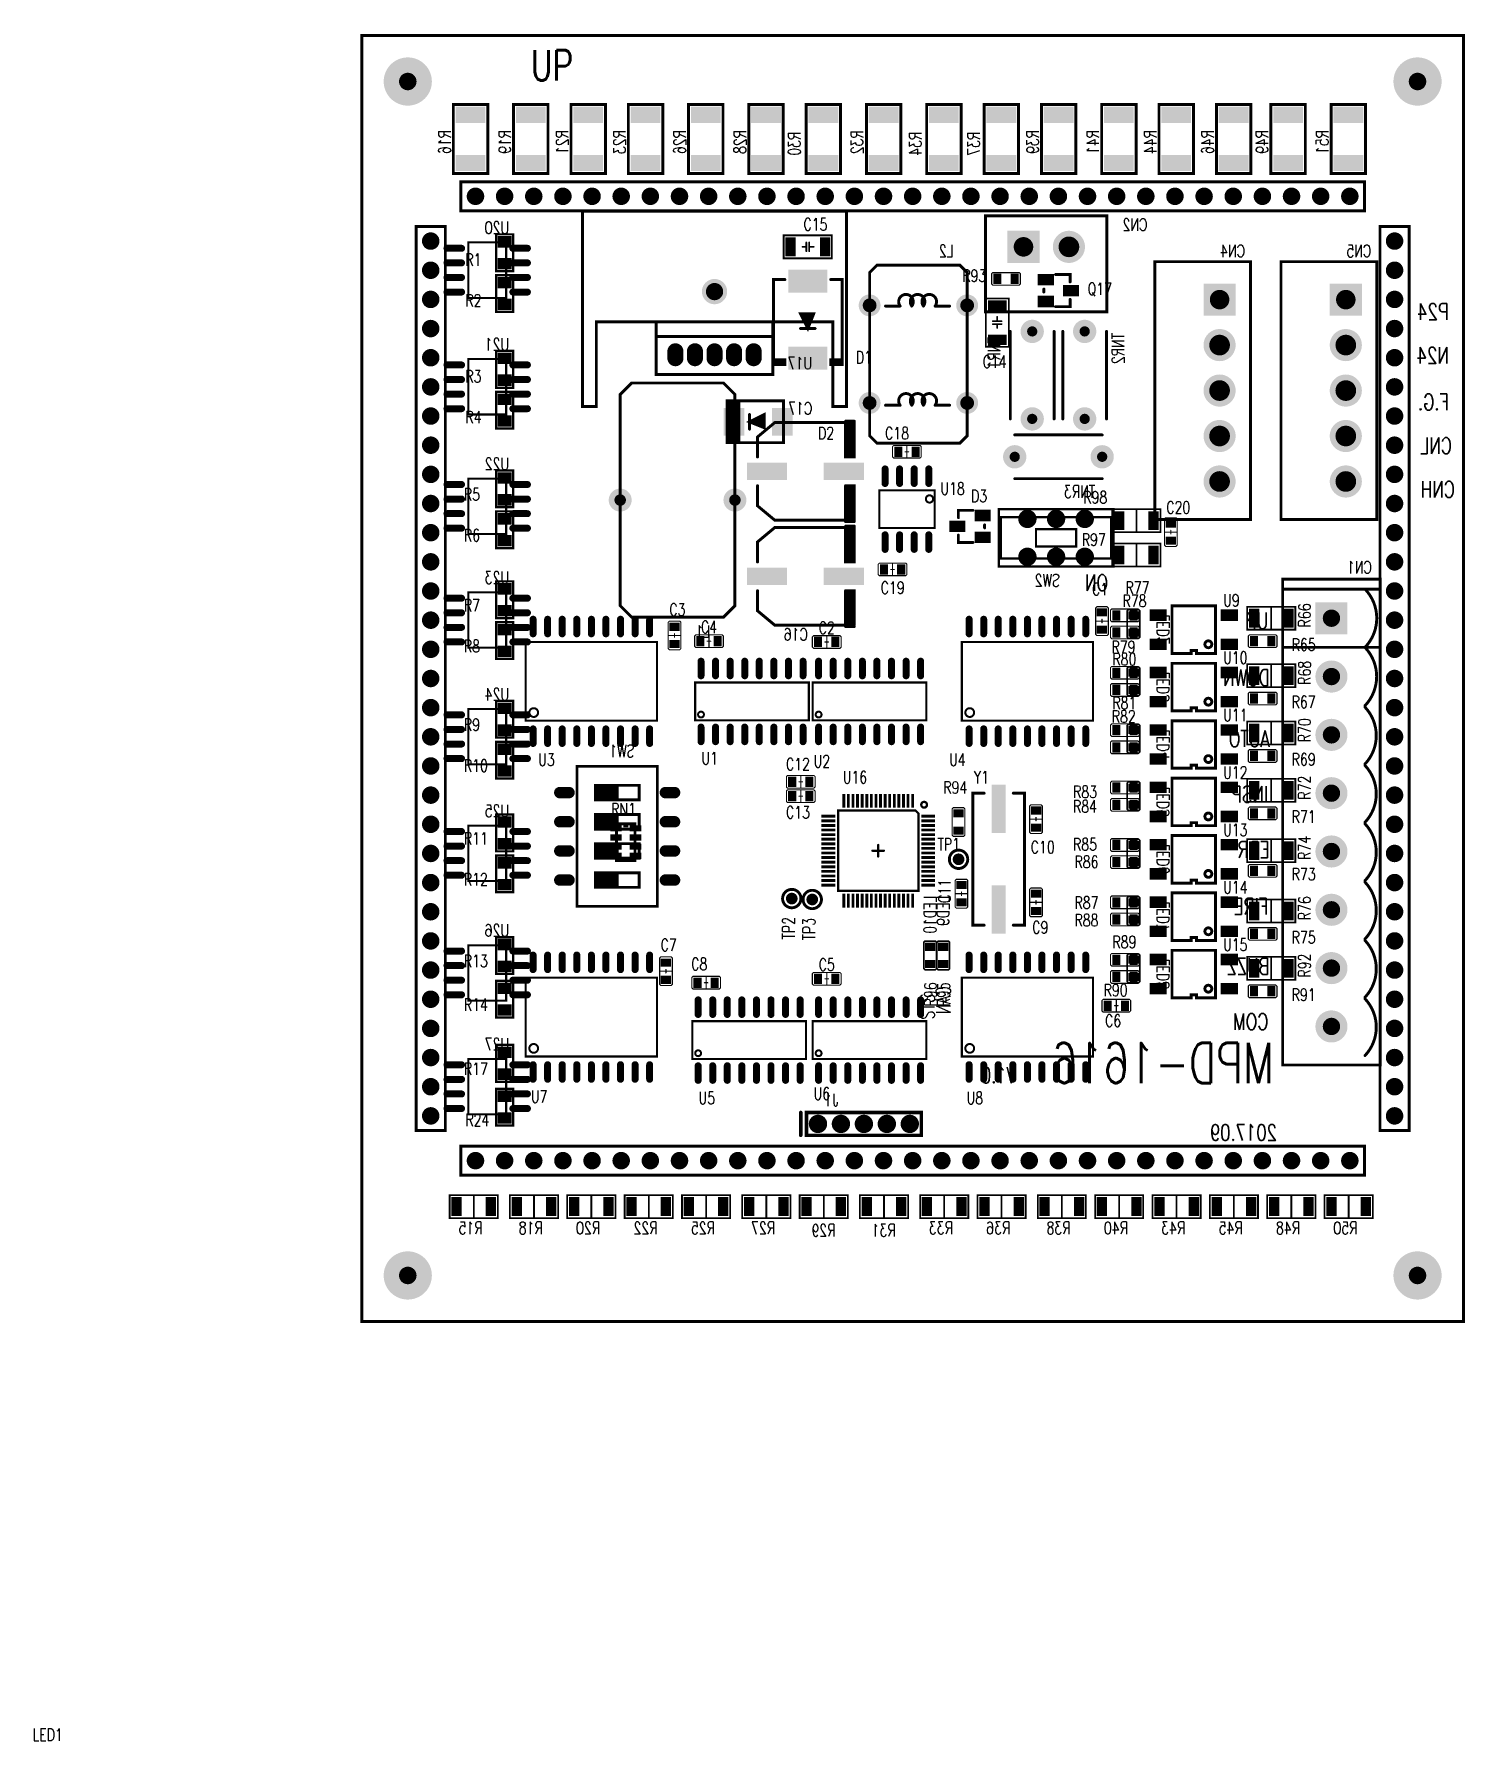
# Model space of a CAD drawing. Extents: x -29 to 96, y -45 to 104.
import ezdxf

# ---------------------------------------------------------------- set-up
doc = ezdxf.new("R2010")
doc.units = 0
for name, color, linetype in [('BOARD_OUTLINE_00', 43, 'CONTINUOUS'), ('DRIL_NPLTE_THRU_01', 3, 'CONTINUOUS'), ('DRIL_NPLTE_THRU_02', 1, 'CONTINUOUS'), ('DRIL_PLTE_THRU_01', 3, 'CONTINUOUS'), ('DRIL_PLTE_THRU_02', 1, 'CONTINUOUS'), ('DRIL_SYMBOL', 43, 'CONTINUOUS'), ('PADS_BOT', 16, 'CONTINUOUS'), ('PADS_INNER', 96, 'CONTINUOUS'), ('PADS_TOP', 96, 'CONTINUOUS'), ('PADS_XR_21', 176, 'CONTINUOUS'), ('PADS_XR_23', 183, 'CONTINUOUS'), ('PADS_XR_25', 253, 'CONTINUOUS'), ('PADS_XR_28', 130, 'CONTINUOUS'), ('PART_BOT_2DLINE_00', 2, 'CONTINUOUS'), ('PART_BOT_2DLINE_20', 2, 'CONTINUOUS'), ('PART_NAME_01', 254, 'CONTINUOUS'), ('PART_NAME_02', 130, 'CONTINUOUS'), ('PART_TOP_2DLINE_00', 254, 'CONTINUOUS'), ('PART_TOP_2DLINE_01', 254, 'CONTINUOUS'), ('PART_TOP_2DLINE_20', 6, 'CONTINUOUS'), ('TAG_00', 43, 'CONTINUOUS'), ('TAG_01', 43, 'CONTINUOUS'), ('TEXT_26', 254, 'CONTINUOUS'), ('TEXT_29', 146, 'CONTINUOUS')]:
    doc.layers.add(name, color=color, linetype=linetype)
doc.styles.add('W0$1524', font='simplex', dxfattribs={"width": 0.75})
doc.styles.add('W0$254', font='simplex', dxfattribs={"width": 0.75})

msp = doc.modelspace()

# ---------------------------------------------------------------- texts
at = {"layer": 'TEXT_26', "style": 'W0$254', "width": 0.75}
msp.add_text('UP', height=2.667, dxfattribs=at).set_placement((14.732, 100.076))
at = {"layer": 'TEXT_29', "style": 'W0$254', "text_generation_flag": 2, "width": 0.75}
for s, height, p in [('P24', 1.4224, (94.742, 79.248)), ('N24', 1.4224, (94.742, 75.438)), ('F.G.', 1.4224, (94.742, 71.374)), ('CNL', 1.4224, (94.996, 67.564)), ('CNH', 1.4224, (95.25, 63.754)), ('ON', 1.4224, (65.024, 55.626)), ('UP', 1.4224, (78.994, 52.324)), ('DOWN', 1.4224, (79.121, 47.371)), ('AUTO', 1.4224, (79.121, 42.037)), ('INSP', 1.4224, (78.994, 37.211)), ('ERR', 1.4224, (79.121, 32.385)), ('FIRE', 1.4224, (78.994, 27.432)), ('BUZZ ', 1.4224, (79.121, 22.225)), ('COM', 1.4224, (78.994, 17.399)), ('MPD-1616', 3.5, (79.5, 12.75)), ('V1.0', 1.4, (57, 12.75)), ('2017.09', 1.4, (79.75, 7.75))]:
    msp.add_text(s, height=height, dxfattribs=at).set_placement(p)
msp.add_text('CAN', height=1.2446, rotation=90, dxfattribs=at).set_placement((51.308, 21.209))
at = {"layer": 'TEXT_29', "style": 'W0$254', "width": 0.75}
msp.add_text('STS', height=1.2446, rotation=90, dxfattribs=at).set_placement((49.911, 18.288))

# ---------------------------------------------------------------- blocks, each defined once
blk = doc.blocks.new('SMOOTH_0$254')
at = {"const_width": 0.127}
blk.add_lwpolyline([(-0.0635, 0, 1), (0.0635, 0, 1)], format="xyb", close=True, dxfattribs=at)
blk = doc.blocks.new('BOARD_23')
at = {"layer": 'BOARD_OUTLINE_00', "const_width": 0.254}
blk.add_lwpolyline([(-0.55, -7.55), (95.45, -7.55), (95.45, 104.45), (-0.55, 104.45)], close=True, dxfattribs=at)
at = {"layer": 'BOARD_OUTLINE_00'}
for p in [(-0.55, 104.45), (95.45, 104.45), (-0.55, -7.55), (95.45, -7.55)]:
    blk.add_blockref('SMOOTH_0$254', p, dxfattribs=at)
blk = doc.blocks.new('SMOOTH_0$1')
at = {"const_width": 0.05}
blk.add_lwpolyline([(-0.025, 0, 1), (0.025, 0, 1)], format="xyb", close=True, dxfattribs=at)
blk = doc.blocks.new('PART_BODY_TOP_1')
at = {"layer": 'PART_TOP_2DLINE_00', "const_width": 0.1}
blk.add_lwpolyline([(-1.15, 0.55), (-1.25, 0.45), (-1.25, -0.45), (-1.15, -0.55), (1.15, -0.55), (1.25, -0.45), (1.25, 0.45), (1.15, 0.55)], close=True, dxfattribs=at)
blk.add_lwpolyline([(0, 0.55), (0, -0.55)], dxfattribs=at)
at = {"layer": 'PART_TOP_2DLINE_01', "const_width": 0.1}
for points in [[(-0.150114, 0), (0.150114, 0)], [(0, 0.100076), (0, -0.100076)]]:
    blk.add_lwpolyline(points, dxfattribs=at)
at = {"layer": 'PART_TOP_2DLINE_00'}
for p in [(-1.25, 0.45), (-1.15, 0.55), (0, 0.55), (1.15, 0.55), (1.25, 0.45), (-1.25, -0.45), (-1.15, -0.55), (0, -0.55), (1.15, -0.55), (1.25, -0.45)]:
    blk.add_blockref('SMOOTH_0$1', p, dxfattribs=at)
at = {"layer": 'PART_TOP_2DLINE_01'}
for p in [(-0.150114, 0), (0, 0.100076), (0.150114, 0), (0, -0.100076)]:
    blk.add_blockref('SMOOTH_0$1', p, dxfattribs=at)
blk = doc.blocks.new('DRIL_HOLE_0')
blk.add_lwpolyline([(0, 0, 1), (0, 0, 1)], format="xyb", close=True)
blk = doc.blocks.new('PAD_0')
blk.add_lwpolyline([(0, 0, 1), (0, 0, 1)], format="xyb", close=True)
blk = doc.blocks.new('PAD_1')
at = {"const_width": 0.7}
blk.add_lwpolyline([(-0.45, 0), (0.45, 0)], dxfattribs=at)
blk = doc.blocks.new('STK_TOP_3')
at = {"layer": 'DRIL_PLTE_THRU_01'}
blk.add_blockref('DRIL_HOLE_0', (0, 0), dxfattribs=at)
at = {"layer": 'DRIL_PLTE_THRU_02'}
blk.add_blockref('DRIL_HOLE_0', (0, 0), dxfattribs=at)
at = {"layer": 'PADS_BOT'}
blk.add_blockref('PAD_0', (0, 0), dxfattribs=at)
at = {"layer": 'PADS_INNER'}
blk.add_blockref('PAD_0', (0, 0), dxfattribs=at)
at = {"layer": 'PADS_TOP', "rotation": 90}
blk.add_blockref('PAD_1', (0, 0), dxfattribs=at)
blk = doc.blocks.new('SYM_TOP_3')
for name, p in [('PART_BODY_TOP_1', (0, 0)), ('STK_TOP_3', (-0.750062, 0)), ('STK_TOP_3', (0.750062, 0))]:
    blk.add_blockref(name, p)
blk = doc.blocks.new('PART_TOP_0')
blk.add_blockref('SYM_TOP_3', (0, 0))
at = {"layer": 'PART_NAME_01', "style": 'W0$1524', "width": 0.75}
blk.add_text('C1', height=1.0668, rotation=270, dxfattribs=at).set_placement((2.245, 0.873))
blk = doc.blocks.new('PART_TOP_1')
blk.add_blockref('SYM_TOP_3', (0, 0))
at = {"layer": 'PART_NAME_01', "style": 'W0$1524', "width": 0.75}
blk.add_text('C10', height=1.067, rotation=90, dxfattribs=at).set_placement((2.98, -0.46))
blk = doc.blocks.new('PART_TOP_2')
blk.add_blockref('SYM_TOP_3', (0, 0))
at = {"layer": 'PART_NAME_01', "style": 'W0$1524', "width": 0.75}
blk.add_text('C11', height=1.0668, dxfattribs=at).set_placement((-0.802, 0.942))
blk = doc.blocks.new('PART_TOP_3')
blk.add_blockref('SYM_TOP_3', (0, 0))
at = {"layer": 'PART_NAME_01', "style": 'W0$1524', "width": 0.75}
blk.add_text('C12', height=1.0668, dxfattribs=at).set_placement((-1.293, 1.005))
blk = doc.blocks.new('PART_TOP_4')
blk.add_blockref('SYM_TOP_3', (0, 0))
at = {"layer": 'PART_NAME_01', "style": 'W0$1524', "width": 0.75}
blk.add_text('C13', height=1.0668, dxfattribs=at).set_placement((-1.293, -1.936))
blk = doc.blocks.new('SMOOTH_0$1524')
at = {"const_width": 0.0762}
blk.add_lwpolyline([(-0.0381, 0, 1), (0.0381, 0, 1)], format="xyb", close=True, dxfattribs=at)
blk = doc.blocks.new('PART_BODY_TOP_2')
at = {"layer": 'PART_TOP_2DLINE_00', "const_width": 0.1524}
blk.add_lwpolyline([(-1, -2.1), (1, -2.1), (1, 2.1), (-1, 2.1)], close=True, dxfattribs=at)
for points in [[(-0.381, 0.127), (0.381, 0.127)], [(0, 0.508), (0, 0.127)], [(-0.381, -0.127), (0.381, -0.127)], [(0, -0.127), (0, -0.4572)]]:
    blk.add_lwpolyline(points, dxfattribs=at)
at = {"layer": 'PART_TOP_2DLINE_00'}
for p in [(-1, 2.1), (1, 2.1), (-0.381, 0.127), (0, 0.508), (0, 0.127), (0.381, 0.127), (-0.381, -0.127), (0, -0.127), (0, -0.4572), (0.381, -0.127), (-1, -2.1), (1, -2.1)]:
    blk.add_blockref('SMOOTH_0$1524', p, dxfattribs=at)
blk = doc.blocks.new('PAD_2')
at = {"const_width": 0.9}
blk.add_lwpolyline([(-0.82, 0), (0.82, 0)], dxfattribs=at)
blk = doc.blocks.new('STK_TOP_4')
at = {"layer": 'DRIL_PLTE_THRU_01'}
blk.add_blockref('DRIL_HOLE_0', (0, 0), dxfattribs=at)
at = {"layer": 'DRIL_PLTE_THRU_02'}
blk.add_blockref('DRIL_HOLE_0', (0, 0), dxfattribs=at)
at = {"layer": 'PADS_BOT'}
blk.add_blockref('PAD_0', (0, 0), dxfattribs=at)
at = {"layer": 'PADS_INNER'}
blk.add_blockref('PAD_0', (0, 0), dxfattribs=at)
at = {"layer": 'PADS_TOP'}
blk.add_blockref('PAD_2', (0, 0), dxfattribs=at)
blk = doc.blocks.new('SYM_TOP_4')
for name, p in [('STK_TOP_4', (0, 1.5)), ('PART_BODY_TOP_2', (0, 0)), ('STK_TOP_4', (0, -1.5))]:
    blk.add_blockref(name, p)
blk = doc.blocks.new('PART_TOP_5')
blk.add_blockref('SYM_TOP_4', (0, 0))
at = {"layer": 'PART_NAME_01', "style": 'W0$1524', "width": 0.75}
blk.add_text('C14', height=1.0668, dxfattribs=at).set_placement((-1.27, -3.937))
blk = doc.blocks.new('PART_TOP_6')
blk.add_blockref('SYM_TOP_4', (0, 0))
at = {"layer": 'PART_NAME_01', "style": 'W0$1524', "width": 0.75}
blk.add_text('C15', height=1.0668, rotation=90, dxfattribs=at).set_placement((-1.419, -0.376))
blk = doc.blocks.new('PART_BODY_BOT_3')
at = {"layer": 'PART_BOT_2DLINE_00', "const_width": 0.254}
for points in [[(6.85, 4.375), (7.6, 4.375)], [(6.922, 4.318), (7.557, 4.318), (7.557, 1.905), (6.922, 1.905), (6.922, 4.318), (7.43, 4.191), (7.43, 2.032), (7.049, 2.032), (7.049, 4.191), (7.303, 4.191), (7.303, 2.159), (7.176, 2.159), (7.176, 4.064)], [(-0.825, 1.25), (-0.825, 3), (0.675, 4.25), (6.925, 4.25), (6.925, 2)], [(6.85, 1.25), (6.85, 4.25)], [(6.85, 4.25), (7.6, 4.25)], [(6.975, 4.25), (6.975, 1.25), (7.6, 1.25), (7.6, 4.25)], [(7.475, 1.375), (7.475, 1.875), (7.225, 1.875), (7.225, 1.375), (7.35, 1.375), (7.35, 1.75)], [(6.85, 1.25), (7.6, 1.25)], [(6.922, -1.905), (6.925, -4.25), (0.675, -4.25), (-0.825, -3), (-0.825, -1.25)], [(6.85, -2), (6.85, -1.25), (7.6, -1.25), (7.6, -2), (6.975, -2), (6.975, -1.5), (7.35, -1.5), (7.35, -1.75), (7.1, -1.75), (7.1, -1.625)], [(6.85, -1.25), (6.85, -4.375)], [(6.975, -1.375), (7.6, -1.375)], [(7.6, -1.375), (7.6, -4.375)], [(6.922, -1.905), (7.557, -1.905), (7.557, -4.318), (6.922, -4.318), (6.922, -1.905), (7.43, -2.032), (7.43, -4.191), (7.049, -4.191), (7.049, -2.032), (7.303, -2.032), (7.303, -4.064), (7.176, -4.064), (7.176, -2.159)], [(6.85, -4.375), (7.6, -4.375)]]:
    blk.add_lwpolyline(points, dxfattribs=at)
at = {"layer": 'PART_BOT_2DLINE_00'}
for p in [(6.85, 4.375), (7.6, 4.375), (-0.825, 3), (0.675, 4.25), (6.85, 4.25), (6.85, 4.25), (6.922, 4.318), (6.922, 4.318), (6.925, 4.25), (6.975, 4.25), (7.049, 4.191), (7.176, 4.064), (7.303, 4.191), (7.43, 4.191), (7.557, 4.318), (7.6, 4.25), (7.6, 4.25), (6.922, 1.905), (6.925, 2), (7.049, 2.032), (7.176, 2.159), (7.225, 1.875), (7.225, 1.375), (7.303, 2.159), (7.35, 1.75), (7.35, 1.375), (7.43, 2.032), (7.475, 1.875), (7.475, 1.375), (7.557, 1.905), (-0.825, 1.25), (6.85, 1.25), (6.85, 1.25), (6.975, 1.25), (7.6, 1.25), (7.6, 1.25), (-0.825, -1.25), (6.85, -1.25), (6.85, -1.25), (6.975, -1.375), (6.975, -1.5), (7.35, -1.5), (7.6, -1.25), (7.6, -1.375), (7.6, -1.375), (-0.825, -3), (6.85, -2), (6.922, -1.905), (6.922, -1.905), (6.922, -1.905), (6.975, -2), (7.049, -2.032), (7.1, -1.625), (7.1, -1.75), (7.176, -2.159), (7.303, -2.032), (7.35, -1.75), (7.43, -2.032), (7.557, -1.905), (7.6, -2), (0.675, -4.25), (6.85, -4.375), (6.85, -4.375), (6.922, -4.318), (6.925, -4.25), (7.049, -4.191), (7.176, -4.064), (7.303, -4.064), (7.43, -4.191), (7.557, -4.318), (7.6, -4.375), (7.6, -4.375)]:
    blk.add_blockref('SMOOTH_0$254', p, dxfattribs=at)
blk = doc.blocks.new('PAD_3')
at = {"const_width": 1.5}
blk.add_lwpolyline([(-1.75, 0), (1.75, 0)], dxfattribs=at)
blk = doc.blocks.new('STK_BOT_5')
at = {"layer": 'DRIL_PLTE_THRU_01'}
blk.add_blockref('DRIL_HOLE_0', (0, 0), dxfattribs=at)
at = {"layer": 'DRIL_PLTE_THRU_02'}
blk.add_blockref('DRIL_HOLE_0', (0, 0), dxfattribs=at)
at = {"layer": 'PADS_BOT'}
blk.add_blockref('PAD_3', (0, 0), dxfattribs=at)
at = {"layer": 'PADS_INNER'}
blk.add_blockref('PAD_0', (0, 0), dxfattribs=at)
at = {"layer": 'PADS_TOP'}
blk.add_blockref('PAD_0', (0, 0), dxfattribs=at)
at = {"layer": 'PADS_XR_25'}
blk.add_blockref('PAD_0', (0, 0), dxfattribs=at)
blk = doc.blocks.new('SYM_BOT_5')
for name, p in [('PART_BODY_BOT_3', (0, 0)), ('STK_BOT_5', (0, 0)), ('STK_BOT_5', (6.7, 0))]:
    blk.add_blockref(name, p)
blk = doc.blocks.new('PART_BOT_7')
blk.add_blockref('SYM_BOT_5', (0, 0))
at = {"layer": 'PART_NAME_02', "style": 'W0$1524', "width": 0.75}
blk.add_text('C16', height=1.067, rotation=180, dxfattribs=at).set_placement((3.56, 5.59))
blk = doc.blocks.new('PART_BOT_8')
blk.add_blockref('SYM_BOT_5', (0, 0))
at = {"layer": 'PART_NAME_02', "style": 'W0$1524', "width": 0.75}
blk.add_text('C17', height=1.067, rotation=180, dxfattribs=at).set_placement((3.94, -4.95))
blk = doc.blocks.new('PART_TOP_9')
blk.add_blockref('SYM_TOP_3', (0, 0))
at = {"layer": 'PART_NAME_01', "style": 'W0$1524', "width": 0.75}
blk.add_text('C18', height=1.0668, dxfattribs=at).set_placement((-1.907, 1.084))
blk = doc.blocks.new('PART_TOP_10')
blk.add_blockref('SYM_TOP_3', (0, 0))
at = {"layer": 'PART_NAME_01', "style": 'W0$1524', "width": 0.75}
blk.add_text('C19', height=1.0668, dxfattribs=at).set_placement((-1.038, -2.128))
blk = doc.blocks.new('PART_TOP_11')
blk.add_blockref('SYM_TOP_3', (0, 0))
at = {"layer": 'PART_NAME_01', "style": 'W0$1524', "width": 0.75}
blk.add_text('C2', height=1.0668, dxfattribs=at).set_placement((-0.700024, 0.700024))
blk = doc.blocks.new('PART_TOP_12')
blk.add_blockref('SYM_TOP_3', (0, 0))
at = {"layer": 'PART_NAME_01', "style": 'W0$1524', "width": 0.75}
blk.add_text('C20', height=1.0668, rotation=270, dxfattribs=at).set_placement((1.607, 0.396))
blk = doc.blocks.new('PART_TOP_13')
blk.add_blockref('SYM_TOP_3', (0, 0))
at = {"layer": 'PART_NAME_01', "style": 'W0$1524', "width": 0.75}
blk.add_text('C3', height=1.0668, rotation=90, dxfattribs=at).set_placement((-1.717, -0.453))
blk = doc.blocks.new('PART_TOP_14')
blk.add_blockref('SYM_TOP_3', (0, 0))
at = {"layer": 'PART_NAME_01', "style": 'W0$1524', "width": 0.75}
blk.add_text('C4', height=1.0668, dxfattribs=at).set_placement((-0.700024, 0.700024))
blk = doc.blocks.new('PART_TOP_15')
blk.add_blockref('SYM_TOP_3', (0, 0))
at = {"layer": 'PART_NAME_01', "style": 'W0$1524', "width": 0.75}
blk.add_text('C5', height=1.0668, dxfattribs=at).set_placement((-0.700024, 0.700024))
blk = doc.blocks.new('PART_TOP_16')
blk.add_blockref('SYM_TOP_3', (0, 0))
at = {"layer": 'PART_NAME_01', "style": 'W0$1524', "width": 0.75}
blk.add_text('C6', height=1.0668, dxfattribs=at).set_placement((-0.98, -1.847))
blk = doc.blocks.new('PART_TOP_17')
blk.add_blockref('SYM_TOP_3', (0, 0))
at = {"layer": 'PART_NAME_01', "style": 'W0$1524', "width": 0.75}
blk.add_text('C7', height=1.0668, rotation=90, dxfattribs=at).set_placement((-1.757, -0.465))
blk = doc.blocks.new('PART_TOP_18')
blk.add_blockref('SYM_TOP_3', (0, 0))
at = {"layer": 'PART_NAME_01', "style": 'W0$1524', "width": 0.75}
blk.add_text('C8', height=1.0668, dxfattribs=at).set_placement((-1.298, 1.106))
blk = doc.blocks.new('PART_TOP_19')
blk.add_blockref('SYM_TOP_3', (0, 0))
at = {"layer": 'PART_NAME_01', "style": 'W0$1524', "width": 0.75}
blk.add_text('C9', height=1.067, rotation=270, dxfattribs=at).set_placement((-2.72, 0.33))
blk = doc.blocks.new('PART_BODY_BOT_4')
at = {"layer": 'PART_BOT_2DLINE_00', "const_width": 0.254}
blk.add_lwpolyline([(-3.31, -2.7), (7.27, -2.7), (7.27, 5.65), (-3.31, 5.65)], close=True, dxfattribs=at)
at = {"layer": 'PART_BOT_2DLINE_00'}
for p in [(-3.31, 5.65), (7.27, 5.65), (-3.31, -2.7), (7.27, -2.7)]:
    blk.add_blockref('SMOOTH_0$254', p, dxfattribs=at)
blk = doc.blocks.new('DRIL_SYMBOL_1$7')
at = {"layer": 'DRIL_SYMBOL', "const_width": 0.0508}
for points in [[(-0.254, 0), (0.254, 0)], [(0, -0.254), (0, 0.254)]]:
    blk.add_lwpolyline(points, dxfattribs=at)
blk = doc.blocks.new('DRIL_HOLE_1$7')
at = {"const_width": 0.85}
blk.add_lwpolyline([(-0.425, 0, 1), (0.425, 0, 1)], format="xyb", close=True, dxfattribs=at)
blk.add_blockref('DRIL_SYMBOL_1$7', (0, 0))
blk = doc.blocks.new('PAD_4')
at = {"const_width": 2.8}
blk.add_lwpolyline([(-1.4, 0), (1.4, 0)], dxfattribs=at)
blk = doc.blocks.new('STK_BOT_7')
at = {"layer": 'DRIL_PLTE_THRU_01'}
blk.add_blockref('DRIL_HOLE_1$7', (0, 0), dxfattribs=at)
at = {"layer": 'DRIL_PLTE_THRU_02'}
blk.add_blockref('DRIL_HOLE_1$7', (0, 0), dxfattribs=at)
at = {"layer": 'PADS_BOT'}
blk.add_blockref('PAD_4', (0, 0), dxfattribs=at)
at = {"layer": 'PADS_INNER'}
blk.add_blockref('PAD_4', (0, 0), dxfattribs=at)
at = {"layer": 'PADS_TOP'}
blk.add_blockref('PAD_4', (0, 0), dxfattribs=at)
blk = doc.blocks.new('DRIL_SYMBOL_1$8')
at = {"layer": 'DRIL_SYMBOL', "const_width": 0.0508}
for points in [[(-0.254, 0), (0.254, 0)], [(0, -0.254), (0, 0.254)]]:
    blk.add_lwpolyline(points, dxfattribs=at)
blk = doc.blocks.new('DRIL_HOLE_1$8')
at = {"const_width": 0.9}
blk.add_lwpolyline([(-0.45, 0, 1), (0.45, 0, 1)], format="xyb", close=True, dxfattribs=at)
blk.add_blockref('DRIL_SYMBOL_1$8', (0, 0))
blk = doc.blocks.new('PAD_5')
at = {"const_width": 1.4}
blk.add_lwpolyline([(0, -0.7, 1), (0, 0.7, 1)], format="xyb", close=True, dxfattribs=at)
blk = doc.blocks.new('STK_BOT_6')
at = {"layer": 'DRIL_PLTE_THRU_01'}
blk.add_blockref('DRIL_HOLE_1$8', (0, 0), dxfattribs=at)
at = {"layer": 'DRIL_PLTE_THRU_02'}
blk.add_blockref('DRIL_HOLE_1$8', (0, 0), dxfattribs=at)
at = {"layer": 'PADS_BOT'}
blk.add_blockref('PAD_5', (0, 0), dxfattribs=at)
at = {"layer": 'PADS_INNER'}
blk.add_blockref('PAD_5', (0, 0), dxfattribs=at)
at = {"layer": 'PADS_TOP'}
blk.add_blockref('PAD_5', (0, 0), dxfattribs=at)
blk = doc.blocks.new('SYM_BOT_6')
for name, p in [('PART_BODY_BOT_4', (0, 0)), ('STK_BOT_7', (0, 0)), ('STK_BOT_6', (3.96, 0))]:
    blk.add_blockref(name, p)
blk = doc.blocks.new('PART_BOT_20')
blk.add_blockref('SYM_BOT_6', (0, 0))
at = {"layer": 'PART_NAME_02', "style": 'W0$1524', "width": 0.75}
blk.add_text('CN2', height=1.067, rotation=180, dxfattribs=at).set_placement((10.79, -1.4))
blk = doc.blocks.new('PART_BODY_BOT_5')
at = {"layer": 'PART_BOT_2DLINE_00', "const_width": 0.254}
blk.add_lwpolyline([(-3.31, -2.7), (19.15, -2.7), (19.15, 5.65), (-3.31, 5.65)], close=True, dxfattribs=at)
at = {"layer": 'PART_BOT_2DLINE_00'}
for p in [(-3.31, 5.65), (19.15, 5.65), (-3.31, -2.7), (19.15, -2.7)]:
    blk.add_blockref('SMOOTH_0$254', p, dxfattribs=at)
blk = doc.blocks.new('SYM_BOT_7')
for name, p in [('PART_BODY_BOT_5', (0, 0)), ('STK_BOT_7', (0, 0)), ('STK_BOT_6', (3.96, 0)), ('STK_BOT_6', (7.92, 0)), ('STK_BOT_6', (11.88, 0)), ('STK_BOT_6', (15.84, 0))]:
    blk.add_blockref(name, p)
blk = doc.blocks.new('PART_BOT_21')
blk.add_blockref('SYM_BOT_7', (0, 0))
at = {"layer": 'PART_NAME_02', "style": 'W0$1524', "width": 0.75}
blk.add_text('CN4', height=1.067, rotation=90, dxfattribs=at).set_placement((-3.71, -2.21))
blk = doc.blocks.new('PART_BOT_22')
blk.add_blockref('SYM_BOT_7', (0, 0))
at = {"layer": 'PART_NAME_02', "style": 'W0$1524', "width": 0.75}
blk.add_text('CN5', height=1.067, rotation=90, dxfattribs=at).set_placement((-3.71, -2.21))
blk = doc.blocks.new('PART_BODY_TOP_6')
at = {"layer": 'PART_TOP_2DLINE_00', "const_width": 0.254}
for points in [[(-0.762, 1.016), (-1.397, 1.016), (-1.397, -0.254)], [(0.762, 1.016), (1.397, 1.016), (1.397, -0.254)], [(-0.127, -1.27), (0.127, -1.27)]]:
    blk.add_lwpolyline(points, dxfattribs=at)
at = {"layer": 'PART_TOP_2DLINE_00'}
for p in [(-1.397, 1.016), (-0.762, 1.016), (0.762, 1.016), (1.397, 1.016), (-1.397, -0.254), (-0.127, -1.27), (0.127, -1.27), (1.397, -0.254)]:
    blk.add_blockref('SMOOTH_0$254', p, dxfattribs=at)
blk = doc.blocks.new('PAD_6')
at = {"const_width": 1}
blk.add_lwpolyline([(-0.7, 0), (0.7, 0)], dxfattribs=at)
blk = doc.blocks.new('STK_TOP_10')
at = {"layer": 'DRIL_PLTE_THRU_01'}
blk.add_blockref('DRIL_HOLE_0', (0, 0), dxfattribs=at)
at = {"layer": 'DRIL_PLTE_THRU_02'}
blk.add_blockref('DRIL_HOLE_0', (0, 0), dxfattribs=at)
at = {"layer": 'PADS_BOT'}
blk.add_blockref('PAD_0', (0, 0), dxfattribs=at)
at = {"layer": 'PADS_INNER'}
blk.add_blockref('PAD_0', (0, 0), dxfattribs=at)
at = {"layer": 'PADS_TOP', "rotation": 90}
blk.add_blockref('PAD_6', (0, 0), dxfattribs=at)
blk = doc.blocks.new('SYM_TOP_8')
for name, p in [('STK_TOP_10', (0, 1.1)), ('PART_BODY_TOP_6', (0, 0)), ('STK_TOP_10', (-0.95, -1.1)), ('STK_TOP_10', (0.95, -1.1))]:
    blk.add_blockref(name, p)
blk = doc.blocks.new('PART_TOP_23')
blk.add_blockref('SYM_TOP_8', (0, 0))
at = {"layer": 'PART_NAME_01', "style": 'W0$1524', "width": 0.75}
blk.add_text('D3', height=1.067, rotation=270, dxfattribs=at).set_placement((2.12, -0.09))
blk = doc.blocks.new('SMOOTH_0$3048')
at = {"const_width": 0.1524}
blk.add_lwpolyline([(-0.0762, 0, 1), (0.0762, 0, 1)], format="xyb", close=True, dxfattribs=at)
blk = doc.blocks.new('PART_BODY_BOT_7')
at = {"layer": 'PART_BOT_2DLINE_00', "const_width": 0.305}
blk.add_lwpolyline([(-1.5, 1), (-1.5, -1)], dxfattribs=at)
blk.add_lwpolyline([(-1, -1), (9, -1), (9, 1), (-1, 1)], close=True, dxfattribs=at)
at = {"layer": 'PART_BOT_2DLINE_00'}
for p in [(-1.5, 1), (-1, 1), (9, 1), (-1.5, -1), (-1, -1), (9, -1)]:
    blk.add_blockref('SMOOTH_0$3048', p, dxfattribs=at)
blk = doc.blocks.new('DRIL_SYMBOL_0$8')
at = {"layer": 'DRIL_SYMBOL', "const_width": 0.0508}
for points in [[(-0.254, 0), (0.254, 0)], [(0, -0.254), (0, 0.254)]]:
    blk.add_lwpolyline(points, dxfattribs=at)
blk = doc.blocks.new('DRIL_HOLE_0$8')
at = {"const_width": 0.4}
blk.add_lwpolyline([(-0.2, 0, 1), (0.2, 0, 1)], format="xyb", close=True, dxfattribs=at)
blk.add_blockref('DRIL_SYMBOL_0$8', (0, 0))
blk = doc.blocks.new('PAD_7')
at = {"const_width": 0.8}
blk.add_lwpolyline([(0, -0.4, 1), (0, 0.4, 1)], format="xyb", close=True, dxfattribs=at)
blk = doc.blocks.new('STK_BOT_11')
at = {"layer": 'DRIL_PLTE_THRU_01'}
blk.add_blockref('DRIL_HOLE_0$8', (0, 0), dxfattribs=at)
at = {"layer": 'DRIL_PLTE_THRU_02'}
blk.add_blockref('DRIL_HOLE_0$8', (0, 0), dxfattribs=at)
at = {"layer": 'PADS_BOT'}
blk.add_blockref('PAD_7', (0, 0), dxfattribs=at)
at = {"layer": 'PADS_INNER'}
blk.add_blockref('PAD_7', (0, 0), dxfattribs=at)
at = {"layer": 'PADS_TOP'}
blk.add_blockref('PAD_7', (0, 0), dxfattribs=at)
blk = doc.blocks.new('SYM_BOT_9')
for name, p in [('PART_BODY_BOT_7', (0, 0)), ('STK_BOT_11', (0, 0)), ('STK_BOT_11', (2, 0)), ('STK_BOT_11', (4, 0)), ('STK_BOT_11', (6, 0)), ('STK_BOT_11', (8, 0))]:
    blk.add_blockref(name, p)
blk = doc.blocks.new('PART_BOT_24')
blk.add_blockref('SYM_BOT_9', (0, 0))
at = {"layer": 'PART_NAME_02', "style": 'W0$1524', "width": 0.75}
blk.add_text('J1', height=1.067, rotation=180, dxfattribs=at).set_placement((1.78, -1.54))
blk = doc.blocks.new('SMOOTH_0$14')
at = {"const_width": 0.07}
blk.add_lwpolyline([(-0.035, 0, 1), (0.035, 0, 1)], format="xyb", close=True, dxfattribs=at)
blk = doc.blocks.new('PART_BODY_BOT_8')
at = {"layer": 'PART_BOT_2DLINE_00', "const_width": 0.14}
blk.add_lwpolyline([(-1.15, -0.55), (-1.25, -0.45), (-1.25, 0.45), (-1.15, 0.55), (1.15, 0.55), (1.25, 0.45), (1.25, -0.45), (1.15, -0.55), (-1.15, -0.55)], dxfattribs=at)
at = {"layer": 'PART_BOT_2DLINE_00'}
for p in [(-1.25, 0.45), (-1.15, 0.55), (1.15, 0.55), (1.25, 0.45), (-1.25, -0.45), (-1.15, -0.55), (-1.15, -0.55), (1.15, -0.55), (1.25, -0.45)]:
    blk.add_blockref('SMOOTH_0$14', p, dxfattribs=at)
blk = doc.blocks.new('STK_BOT_3')
at = {"layer": 'DRIL_PLTE_THRU_01'}
blk.add_blockref('DRIL_HOLE_0', (0, 0), dxfattribs=at)
at = {"layer": 'DRIL_PLTE_THRU_02'}
blk.add_blockref('DRIL_HOLE_0', (0, 0), dxfattribs=at)
at = {"layer": 'PADS_BOT', "rotation": 90}
blk.add_blockref('PAD_1', (0, 0), dxfattribs=at)
at = {"layer": 'PADS_INNER'}
blk.add_blockref('PAD_0', (0, 0), dxfattribs=at)
at = {"layer": 'PADS_TOP'}
blk.add_blockref('PAD_0', (0, 0), dxfattribs=at)
blk = doc.blocks.new('SYM_BOT_10')
for name, p in [('PART_BODY_BOT_8', (0, 0)), ('STK_BOT_3', (-0.75, 0)), ('STK_BOT_3', (0.75, 0))]:
    blk.add_blockref(name, p)
blk = doc.blocks.new('PART_BOT_25')
blk.add_blockref('SYM_BOT_10', (0, 0))
at = {"layer": 'PART_NAME_02', "style": 'W0$1524', "width": 0.75}
blk.add_text('LED10', height=1.0668, dxfattribs=at).set_placement((-5.207, -0.508))
blk = doc.blocks.new('PART_BOT_26')
blk.add_blockref('SYM_BOT_10', (0, 0))
at = {"layer": 'PART_NAME_02', "style": 'W0$1524', "width": 0.75}
blk.add_text('LED2', height=1.067, dxfattribs=at).set_placement((-0.84, -3.11))
blk = doc.blocks.new('PART_BOT_27')
blk.add_blockref('SYM_BOT_10', (0, 0))
at = {"layer": 'PART_NAME_02', "style": 'W0$1524', "width": 0.75}
blk.add_text('LED3', height=1.067, dxfattribs=at).set_placement((-0.84, -3.11))
blk = doc.blocks.new('PART_BOT_28')
blk.add_blockref('SYM_BOT_10', (0, 0))
at = {"layer": 'PART_NAME_02', "style": 'W0$1524', "width": 0.75}
blk.add_text('LED4', height=1.067, dxfattribs=at).set_placement((-0.84, -3.11))
blk = doc.blocks.new('PART_BOT_29')
blk.add_blockref('SYM_BOT_10', (0, 0))
at = {"layer": 'PART_NAME_02', "style": 'W0$1524', "width": 0.75}
blk.add_text('LED5', height=1.067, dxfattribs=at).set_placement((-0.84, -3.11))
blk = doc.blocks.new('PART_BOT_30')
blk.add_blockref('SYM_BOT_10', (0, 0))
at = {"layer": 'PART_NAME_02', "style": 'W0$1524', "width": 0.75}
blk.add_text('LED6', height=1.067, dxfattribs=at).set_placement((-0.84, -3.11))
blk = doc.blocks.new('PART_BOT_31')
blk.add_blockref('SYM_BOT_10', (0, 0))
at = {"layer": 'PART_NAME_02', "style": 'W0$1524', "width": 0.75}
blk.add_text('LED7', height=1.067, dxfattribs=at).set_placement((-0.84, -3.11))
blk = doc.blocks.new('PART_BOT_32')
blk.add_blockref('SYM_BOT_10', (0, 0))
at = {"layer": 'PART_NAME_02', "style": 'W0$1524', "width": 0.75}
blk.add_text('LED8', height=1.067, dxfattribs=at).set_placement((-0.84, -3.11))
blk = doc.blocks.new('PART_BOT_33')
blk.add_blockref('SYM_BOT_10', (0, 0))
at = {"layer": 'PART_NAME_02', "style": 'W0$1524', "width": 0.75}
blk.add_text('LED9', height=1.0668, dxfattribs=at).set_placement((-5.207, -0.508))
blk = doc.blocks.new('PART_TOP_34')
blk.add_blockref('SYM_TOP_8', (0, 0))
at = {"layer": 'PART_NAME_01', "style": 'W0$1524', "width": 0.75}
blk.add_text('Q17', height=1.067, rotation=90, dxfattribs=at).set_placement((0.38, 2.54))
blk = doc.blocks.new('PART_BODY_BOT_10')
at = {"layer": 'PART_BOT_2DLINE_00', "const_width": 0.152}
blk.add_lwpolyline([(-1, -2.1), (1, -2.1), (1, 2.1), (-1, 2.1)], close=True, dxfattribs=at)
blk.add_lwpolyline([(-1, 0), (1, 0)], dxfattribs=at)
at = {"layer": 'PART_BOT_2DLINE_00'}
for p in [(-1, 2.1), (1, 2.1), (-1, 0), (1, 0), (-1, -2.1), (1, -2.1)]:
    blk.add_blockref('SMOOTH_0$1524', p, dxfattribs=at)
blk = doc.blocks.new('STK_BOT_4')
at = {"layer": 'DRIL_PLTE_THRU_01'}
blk.add_blockref('DRIL_HOLE_0', (0, 0), dxfattribs=at)
at = {"layer": 'DRIL_PLTE_THRU_02'}
blk.add_blockref('DRIL_HOLE_0', (0, 0), dxfattribs=at)
at = {"layer": 'PADS_BOT'}
blk.add_blockref('PAD_2', (0, 0), dxfattribs=at)
at = {"layer": 'PADS_INNER'}
blk.add_blockref('PAD_0', (0, 0), dxfattribs=at)
at = {"layer": 'PADS_TOP'}
blk.add_blockref('PAD_0', (0, 0), dxfattribs=at)
blk = doc.blocks.new('SYM_BOT_12')
for name, p in [('STK_BOT_4', (0, 1.5)), ('PART_BODY_BOT_10', (0, 0)), ('STK_BOT_4', (0, -1.5))]:
    blk.add_blockref(name, p)
blk = doc.blocks.new('PART_BOT_35')
blk.add_blockref('SYM_BOT_12', (0, 0))
at = {"layer": 'PART_NAME_02', "style": 'W0$1524', "width": 0.75}
blk.add_text('R15', height=1.067, rotation=270, dxfattribs=at).set_placement((-2.4, 0.76))
blk = doc.blocks.new('PART_BOT_36')
blk.add_blockref('SYM_BOT_12', (0, 0))
at = {"layer": 'PART_NAME_02', "style": 'W0$1524', "width": 0.75}
blk.add_text('R18', height=1.067, rotation=270, dxfattribs=at).set_placement((-2.4, 0.76))
blk = doc.blocks.new('PART_BOT_37')
blk.add_blockref('SYM_BOT_12', (0, 0))
at = {"layer": 'PART_NAME_02', "style": 'W0$1524', "width": 0.75}
blk.add_text('R20', height=1.067, rotation=270, dxfattribs=at).set_placement((-2.4, 0.76))
blk = doc.blocks.new('PART_BOT_38')
blk.add_blockref('SYM_BOT_12', (0, 0))
at = {"layer": 'PART_NAME_02', "style": 'W0$1524', "width": 0.75}
blk.add_text('R22', height=1.067, rotation=270, dxfattribs=at).set_placement((-2.4, 0.76))
blk = doc.blocks.new('PART_BOT_39')
blk.add_blockref('SYM_BOT_12', (0, 0))
at = {"layer": 'PART_NAME_02', "style": 'W0$1524', "width": 0.75}
blk.add_text('R25', height=1.067, rotation=270, dxfattribs=at).set_placement((-2.4, 0.76))
blk = doc.blocks.new('PART_BOT_40')
blk.add_blockref('SYM_BOT_12', (0, 0))
at = {"layer": 'PART_NAME_02', "style": 'W0$1524', "width": 0.75}
blk.add_text('R27', height=1.067, rotation=270, dxfattribs=at).set_placement((-2.4, 0.76))
blk = doc.blocks.new('PART_BOT_41')
blk.add_blockref('SYM_BOT_12', (0, 0))
at = {"layer": 'PART_NAME_02', "style": 'W0$1524', "width": 0.75}
blk.add_text('R29', height=1.067, rotation=90, dxfattribs=at).set_placement((2.61, -1.02))
blk = doc.blocks.new('PART_BOT_42')
blk.add_blockref('SYM_BOT_12', (0, 0))
at = {"layer": 'PART_NAME_02', "style": 'W0$1524', "width": 0.75}
blk.add_text('R31', height=1.067, rotation=90, dxfattribs=at).set_placement((2.61, -1.02))
blk = doc.blocks.new('PART_BOT_43')
blk.add_blockref('SYM_BOT_12', (0, 0))
at = {"layer": 'PART_NAME_02', "style": 'W0$1524', "width": 0.75}
blk.add_text('R33', height=1.067, rotation=270, dxfattribs=at).set_placement((-2.4, 0.76))
blk = doc.blocks.new('PART_BOT_44')
blk.add_blockref('SYM_BOT_12', (0, 0))
at = {"layer": 'PART_NAME_02', "style": 'W0$1524', "width": 0.75}
blk.add_text('R36', height=1.067, rotation=270, dxfattribs=at).set_placement((-2.4, 0.76))
blk = doc.blocks.new('PART_BOT_45')
blk.add_blockref('SYM_BOT_12', (0, 0))
at = {"layer": 'PART_NAME_02', "style": 'W0$1524', "width": 0.75}
blk.add_text('R38', height=1.067, rotation=270, dxfattribs=at).set_placement((-2.4, 0.76))
blk = doc.blocks.new('PART_BOT_46')
blk.add_blockref('SYM_BOT_12', (0, 0))
at = {"layer": 'PART_NAME_02', "style": 'W0$1524', "width": 0.75}
blk.add_text('R40', height=1.067, rotation=270, dxfattribs=at).set_placement((-2.4, 0.76))
blk = doc.blocks.new('PART_BOT_47')
blk.add_blockref('SYM_BOT_12', (0, 0))
at = {"layer": 'PART_NAME_02', "style": 'W0$1524', "width": 0.75}
blk.add_text('R43', height=1.067, rotation=270, dxfattribs=at).set_placement((-2.4, 0.76))
blk = doc.blocks.new('PART_BOT_48')
blk.add_blockref('SYM_BOT_12', (0, 0))
at = {"layer": 'PART_NAME_02', "style": 'W0$1524', "width": 0.75}
blk.add_text('R45', height=1.067, rotation=270, dxfattribs=at).set_placement((-2.4, 0.76))
blk = doc.blocks.new('PART_BOT_49')
blk.add_blockref('SYM_BOT_12', (0, 0))
at = {"layer": 'PART_NAME_02', "style": 'W0$1524', "width": 0.75}
blk.add_text('R48', height=1.067, rotation=270, dxfattribs=at).set_placement((-2.4, 0.76))
blk = doc.blocks.new('PART_BOT_50')
blk.add_blockref('SYM_BOT_12', (0, 0))
at = {"layer": 'PART_NAME_02', "style": 'W0$1524', "width": 0.75}
blk.add_text('R50', height=1.067, rotation=270, dxfattribs=at).set_placement((-2.4, 0.76))
blk = doc.blocks.new('PART_BODY_TOP_9')
at = {"layer": 'PART_TOP_2DLINE_00', "const_width": 0.1}
blk.add_lwpolyline([(-1.15, -0.55), (-1.25, -0.45), (-1.25, 0.45), (-1.15, 0.55), (1.15, 0.55), (1.25, 0.45), (1.25, -0.45), (1.15, -0.55), (-1.15, -0.55)], dxfattribs=at)
at = {"layer": 'PART_TOP_2DLINE_00'}
for p in [(-1.25, 0.45), (-1.15, 0.55), (1.15, 0.55), (1.25, 0.45), (-1.25, -0.45), (-1.15, -0.55), (-1.15, -0.55), (1.15, -0.55), (1.25, -0.45)]:
    blk.add_blockref('SMOOTH_0$1', p, dxfattribs=at)
blk = doc.blocks.new('SYM_TOP_11')
for name, p in [('PART_BODY_TOP_9', (0, 0)), ('STK_TOP_3', (-0.75, 0)), ('STK_TOP_3', (0.75, 0))]:
    blk.add_blockref(name, p)
blk = doc.blocks.new('PART_TOP_51')
blk.add_blockref('SYM_TOP_11', (0, 0))
at = {"layer": 'PART_NAME_01', "style": 'W0$1524', "width": 0.75}
blk.add_text('R65', height=1.067, rotation=180, dxfattribs=at).set_placement((-2.53, 0.83))
blk = doc.blocks.new('PART_BODY_TOP_10')
at = {"layer": 'PART_TOP_2DLINE_00', "const_width": 0.152}
blk.add_lwpolyline([(-1, -2.1), (1, -2.1), (1, 2.1), (-1, 2.1)], close=True, dxfattribs=at)
blk.add_lwpolyline([(-1, 0), (1, 0)], dxfattribs=at)
at = {"layer": 'PART_TOP_2DLINE_00'}
for p in [(-1, 2.1), (1, 2.1), (-1, 0), (1, 0), (-1, -2.1), (1, -2.1)]:
    blk.add_blockref('SMOOTH_0$1524', p, dxfattribs=at)
blk = doc.blocks.new('SYM_TOP_12')
for name, p in [('STK_TOP_4', (0, 1.5)), ('PART_BODY_TOP_10', (0, 0)), ('STK_TOP_4', (0, -1.5))]:
    blk.add_blockref(name, p)
blk = doc.blocks.new('PART_TOP_52')
blk.add_blockref('SYM_TOP_12', (0, 0))
at = {"layer": 'PART_NAME_01', "style": 'W0$1524', "width": 0.75}
blk.add_text('R66', height=1.067, dxfattribs=at).set_placement((-0.8, -3.43))
blk = doc.blocks.new('PART_TOP_53')
blk.add_blockref('SYM_TOP_11', (0, 0))
at = {"layer": 'PART_NAME_01', "style": 'W0$1524', "width": 0.75}
blk.add_text('R67', height=1.067, rotation=180, dxfattribs=at).set_placement((-2.53, 0.83))
blk = doc.blocks.new('PART_TOP_54')
blk.add_blockref('SYM_TOP_12', (0, 0))
at = {"layer": 'PART_NAME_01', "style": 'W0$1524', "width": 0.75}
blk.add_text('R68', height=1.067, dxfattribs=at).set_placement((-0.8, -3.43))
blk = doc.blocks.new('PART_TOP_55')
blk.add_blockref('SYM_TOP_11', (0, 0))
at = {"layer": 'PART_NAME_01', "style": 'W0$1524', "width": 0.75}
blk.add_text('R69', height=1.067, rotation=180, dxfattribs=at).set_placement((-2.53, 0.83))
blk = doc.blocks.new('PART_TOP_56')
blk.add_blockref('SYM_TOP_12', (0, 0))
at = {"layer": 'PART_NAME_01', "style": 'W0$1524', "width": 0.75}
blk.add_text('R70', height=1.067, dxfattribs=at).set_placement((-0.8, -3.43))
blk = doc.blocks.new('PART_TOP_57')
blk.add_blockref('SYM_TOP_11', (0, 0))
at = {"layer": 'PART_NAME_01', "style": 'W0$1524', "width": 0.75}
blk.add_text('R71', height=1.067, rotation=180, dxfattribs=at).set_placement((-2.53, 0.83))
blk = doc.blocks.new('PART_TOP_58')
blk.add_blockref('SYM_TOP_12', (0, 0))
at = {"layer": 'PART_NAME_01', "style": 'W0$1524', "width": 0.75}
blk.add_text('R72', height=1.067, dxfattribs=at).set_placement((-0.8, -3.43))
blk = doc.blocks.new('PART_TOP_59')
blk.add_blockref('SYM_TOP_11', (0, 0))
at = {"layer": 'PART_NAME_01', "style": 'W0$1524', "width": 0.75}
blk.add_text('R73', height=1.067, rotation=180, dxfattribs=at).set_placement((-2.53, 0.83))
blk = doc.blocks.new('PART_TOP_60')
blk.add_blockref('SYM_TOP_12', (0, 0))
at = {"layer": 'PART_NAME_01', "style": 'W0$1524', "width": 0.75}
blk.add_text('R74', height=1.067, dxfattribs=at).set_placement((-0.8, -3.43))
blk = doc.blocks.new('PART_TOP_61')
blk.add_blockref('SYM_TOP_11', (0, 0))
at = {"layer": 'PART_NAME_01', "style": 'W0$1524', "width": 0.75}
blk.add_text('R75', height=1.067, rotation=180, dxfattribs=at).set_placement((-2.53, 0.83))
blk = doc.blocks.new('PART_TOP_62')
blk.add_blockref('SYM_TOP_12', (0, 0))
at = {"layer": 'PART_NAME_01', "style": 'W0$1524', "width": 0.75}
blk.add_text('R76', height=1.067, dxfattribs=at).set_placement((-0.8, -3.43))
blk = doc.blocks.new('PART_TOP_63')
blk.add_blockref('SYM_TOP_11', (0, 0))
at = {"layer": 'PART_NAME_01', "style": 'W0$1524', "width": 0.75}
blk.add_text('R77', height=1.067, rotation=180, dxfattribs=at).set_placement((-0.05, -1.87))
blk = doc.blocks.new('PART_TOP_64')
blk.add_blockref('SYM_TOP_11', (0, 0))
at = {"layer": 'PART_NAME_01', "style": 'W0$1524', "width": 0.75}
blk.add_text('R78', height=1.0668, dxfattribs=at).set_placement((-0.206, 2.229))
blk = doc.blocks.new('PART_TOP_65')
blk.add_blockref('SYM_TOP_11', (0, 0))
at = {"layer": 'PART_NAME_01', "style": 'W0$1524', "width": 0.75}
blk.add_text('R79', height=1.0668, rotation=180, dxfattribs=at).set_placement((1.168, -1.706))
blk = doc.blocks.new('PART_TOP_66')
blk.add_blockref('SYM_TOP_11', (0, 0))
at = {"layer": 'PART_NAME_01', "style": 'W0$1524', "width": 0.75}
blk.add_text('R80', height=1.0668, dxfattribs=at).set_placement((-1.095, 2.149))
blk = doc.blocks.new('PART_TOP_67')
blk.add_blockref('SYM_TOP_11', (0, 0))
at = {"layer": 'PART_NAME_01', "style": 'W0$1524', "width": 0.75}
blk.add_text('R81', height=1.0668, rotation=180, dxfattribs=at).set_placement((1.095, -1.839))
blk = doc.blocks.new('PART_TOP_68')
blk.add_blockref('SYM_TOP_11', (0, 0))
at = {"layer": 'PART_NAME_01', "style": 'W0$1524', "width": 0.75}
blk.add_text('R82', height=1.0668, dxfattribs=at).set_placement((-1.149, 2.155))
blk = doc.blocks.new('PART_TOP_69')
blk.add_blockref('SYM_TOP_11', (0, 0))
at = {"layer": 'PART_NAME_01', "style": 'W0$1524', "width": 0.75}
blk.add_text('R83', height=1.067, rotation=180, dxfattribs=at).set_placement((4.52, 0.91))
blk = doc.blocks.new('PART_TOP_70')
blk.add_blockref('SYM_TOP_11', (0, 0))
at = {"layer": 'PART_NAME_01', "style": 'W0$1524', "width": 0.75}
blk.add_text('R84', height=1.0668, dxfattribs=at).set_placement((-4.524, -0.678))
blk = doc.blocks.new('PART_TOP_71')
blk.add_blockref('SYM_TOP_11', (0, 0))
at = {"layer": 'PART_NAME_01', "style": 'W0$1524', "width": 0.75}
blk.add_text('R85', height=1.0668, rotation=180, dxfattribs=at).set_placement((4.524, 0.48))
blk = doc.blocks.new('PART_TOP_72')
blk.add_blockref('SYM_TOP_11', (0, 0))
at = {"layer": 'PART_NAME_01', "style": 'W0$1524', "width": 0.75}
blk.add_text('R86', height=1.0668, dxfattribs=at).set_placement((-4.397, -0.504))
blk = doc.blocks.new('PART_TOP_73')
blk.add_blockref('SYM_TOP_11', (0, 0))
at = {"layer": 'PART_NAME_01', "style": 'W0$1524', "width": 0.75}
blk.add_text('R87', height=1.0668, rotation=180, dxfattribs=at).set_placement((4.397, 0.56))
blk = doc.blocks.new('PART_TOP_74')
blk.add_blockref('SYM_TOP_11', (0, 0))
at = {"layer": 'PART_NAME_01', "style": 'W0$1524', "width": 0.75}
blk.add_text('R88', height=1.0668, dxfattribs=at).set_placement((-4.397, -0.584))
blk = doc.blocks.new('PART_TOP_75')
blk.add_blockref('SYM_TOP_11', (0, 0))
at = {"layer": 'PART_NAME_01', "style": 'W0$1524', "width": 0.75}
blk.add_text('R89', height=1.067, rotation=180, dxfattribs=at).set_placement((1.09, -1.01))
blk = doc.blocks.new('PART_TOP_76')
blk.add_blockref('SYM_TOP_11', (0, 0))
at = {"layer": 'PART_NAME_01', "style": 'W0$1524', "width": 0.75}
blk.add_text('R90', height=1.0668, dxfattribs=at).set_placement((-1.857, -1.68))
blk = doc.blocks.new('PART_TOP_77')
blk.add_blockref('SYM_TOP_11', (0, 0))
at = {"layer": 'PART_NAME_01', "style": 'W0$1524', "width": 0.75}
blk.add_text('R91', height=1.067, rotation=180, dxfattribs=at).set_placement((-2.53, 0.83))
blk = doc.blocks.new('PART_TOP_78')
blk.add_blockref('SYM_TOP_12', (0, 0))
at = {"layer": 'PART_NAME_01', "style": 'W0$1524', "width": 0.75}
blk.add_text('R92', height=1.067, dxfattribs=at).set_placement((-0.8, -3.43))
blk = doc.blocks.new('PART_TOP_79')
blk.add_blockref('SYM_TOP_11', (0, 0))
at = {"layer": 'PART_NAME_01', "style": 'W0$1524', "width": 0.75}
blk.add_text('R93', height=1.0668, rotation=180, dxfattribs=at).set_placement((3.81, 0.254))
blk = doc.blocks.new('PART_TOP_80')
blk.add_blockref('SYM_TOP_11', (0, 0))
at = {"layer": 'PART_NAME_01', "style": 'W0$1524', "width": 0.75}
blk.add_text('R94', height=1.067, rotation=90, dxfattribs=at).set_placement((-2.47, -1.33))
blk = doc.blocks.new('PART_TOP_81')
blk.add_blockref('SYM_TOP_11', (0, 0))
at = {"layer": 'PART_NAME_01', "style": 'W0$1524', "width": 0.75}
blk.add_text('R95', height=1.0668, dxfattribs=at).set_placement((-4.426, -0.558))
blk = doc.blocks.new('PART_TOP_82')
blk.add_blockref('SYM_TOP_11', (0, 0))
at = {"layer": 'PART_NAME_01', "style": 'W0$1524', "width": 0.75}
blk.add_text('R96', height=1.0668, dxfattribs=at).set_placement((-4.426, -0.558))
blk = doc.blocks.new('PART_TOP_83')
blk.add_blockref('SYM_TOP_12', (0, 0))
at = {"layer": 'PART_NAME_01', "style": 'W0$1524', "width": 0.75}
blk.add_text('R97', height=1.067, rotation=270, dxfattribs=at).set_placement((0.81, 4.76))
blk = doc.blocks.new('PART_TOP_84')
blk.add_blockref('SYM_TOP_12', (0, 0))
at = {"layer": 'PART_NAME_01', "style": 'W0$1524', "width": 0.75}
blk.add_text('R98', height=1.067, rotation=90, dxfattribs=at).set_placement((-1.5, -4.63))
blk = doc.blocks.new('PART_BODY_TOP_11')
at = {"layer": 'PART_TOP_2DLINE_00', "const_width": 0.254}
blk.add_lwpolyline([(-1.6, -0.8), (-1.6, -0.1), (-1.4, -0.1), (-1.4, 0.1), (-1.6, 0.1), (-1.6, 0.8), (1.6, 0.8), (1.6, -0.8)], close=True, dxfattribs=at)
at = {"layer": 'PART_TOP_2DLINE_00'}
for p in [(-1.6, 0.8), (-1.6, 0.1), (-1.6, -0.1), (-1.4, 0.1), (-1.4, -0.1), (1.6, 0.8), (-1.6, -0.8), (1.6, -0.8)]:
    blk.add_blockref('SMOOTH_0$254', p, dxfattribs=at)
blk = doc.blocks.new('PAD_8')
at = {"const_width": 0.54}
blk.add_lwpolyline([(-0.5, 0), (0.5, 0)], dxfattribs=at)
blk = doc.blocks.new('STK_TOP_13')
at = {"layer": 'DRIL_NPLTE_THRU_01'}
blk.add_blockref('DRIL_HOLE_0', (0, 0), dxfattribs=at)
at = {"layer": 'DRIL_NPLTE_THRU_02'}
blk.add_blockref('DRIL_HOLE_0', (0, 0), dxfattribs=at)
at = {"layer": 'PADS_BOT'}
blk.add_blockref('PAD_0', (0, 0), dxfattribs=at)
at = {"layer": 'PADS_INNER'}
blk.add_blockref('PAD_0', (0, 0), dxfattribs=at)
at = {"layer": 'PADS_TOP', "rotation": 90}
blk.add_blockref('PAD_8', (0, 0), dxfattribs=at)
blk = doc.blocks.new('SYM_TOP_13')
for name, p in [('STK_TOP_13', (-1.2, 0.85)), ('STK_TOP_13', (-0.4, 0.85)), ('STK_TOP_13', (0.4, 0.85)), ('STK_TOP_13', (1.2, 0.85)), ('PART_BODY_TOP_11', (0, 0)), ('STK_TOP_13', (-1.2, -0.85)), ('STK_TOP_13', (-0.4, -0.85)), ('STK_TOP_13', (0.4, -0.85)), ('STK_TOP_13', (1.2, -0.85))]:
    blk.add_blockref(name, p)
blk = doc.blocks.new('PART_TOP_85')
blk.add_blockref('SYM_TOP_13', (0, 0))
at = {"layer": 'PART_NAME_01', "style": 'W0$1524', "width": 0.75}
blk.add_text('RN1', height=1.067, rotation=90, dxfattribs=at).set_placement((-2.32, -1.28))
blk = doc.blocks.new('SMOOTH_0$2')
at = {"const_width": 0.1}
blk.add_lwpolyline([(-0.05, 0, 1), (0.05, 0, 1)], format="xyb", close=True, dxfattribs=at)
blk = doc.blocks.new('PART_BODY_BOT_12')
at = {"layer": 'PART_BOT_2DLINE_00', "const_width": 0.2}
for points in [[(-1.8, 4.8), (1.8, 4.8), (1.8, -4.8), (-1.8, -4.8)], [(-0.75, 1.75), (0.75, 1.75), (0.75, -1.75), (-0.75, -1.75)]]:
    blk.add_lwpolyline(points, close=True, dxfattribs=at)
at = {"layer": 'PART_BOT_2DLINE_20', "const_width": 0.2}
blk.add_lwpolyline([(-2.5, 5), (2.5, 5), (2.5, -5), (-2.5, -5)], close=True, dxfattribs=at)
at = {"layer": 'PART_BOT_2DLINE_00'}
for p in [(-1.8, 4.8), (1.8, 4.8), (-0.75, 1.75), (0.75, 1.75), (-0.75, -1.75), (0.75, -1.75), (-1.8, -4.8), (1.8, -4.8)]:
    blk.add_blockref('SMOOTH_0$2', p, dxfattribs=at)
at = {"layer": 'PART_BOT_2DLINE_20'}
for p in [(-2.5, 5), (2.5, 5), (-2.5, -5), (2.5, -5)]:
    blk.add_blockref('SMOOTH_0$2', p, dxfattribs=at)
blk = doc.blocks.new('DRIL_SYMBOL_0$889')
at = {"layer": 'DRIL_SYMBOL', "const_width": 0.0508}
for points in [[(-0.254, 0), (0.254, 0)], [(0, -0.254), (0, 0.254)]]:
    blk.add_lwpolyline(points, dxfattribs=at)
blk = doc.blocks.new('DRIL_HOLE_0$889')
at = {"const_width": 0.4445}
blk.add_lwpolyline([(-0.22225, 0, 1), (0.22225, 0, 1)], format="xyb", close=True, dxfattribs=at)
blk.add_blockref('DRIL_SYMBOL_0$889', (0, 0))
blk = doc.blocks.new('STK_BOT_14')
at = {"layer": 'DRIL_PLTE_THRU_01'}
blk.add_blockref('DRIL_HOLE_0$889', (0, 0), dxfattribs=at)
at = {"layer": 'DRIL_PLTE_THRU_02'}
blk.add_blockref('DRIL_HOLE_0$889', (0, 0), dxfattribs=at)
at = {"layer": 'PADS_BOT'}
blk.add_blockref('PAD_7', (0, 0), dxfattribs=at)
at = {"layer": 'PADS_INNER'}
blk.add_blockref('PAD_7', (0, 0), dxfattribs=at)
at = {"layer": 'PADS_TOP'}
blk.add_blockref('PAD_7', (0, 0), dxfattribs=at)
at = {"layer": 'PADS_XR_21'}
blk.add_blockref('PAD_7', (0, 0), dxfattribs=at)
at = {"layer": 'PADS_XR_28'}
blk.add_blockref('PAD_7', (0, 0), dxfattribs=at)
blk = doc.blocks.new('SYM_BOT_14')
for name, p in [('PART_BODY_BOT_12', (0, 0)), ('STK_BOT_14', (-1.65, 2.5)), ('STK_BOT_14', (1.65, 2.5)), ('STK_BOT_14', (-1.65, 0)), ('STK_BOT_14', (1.65, 0)), ('STK_BOT_14', (-1.65, -2.5)), ('STK_BOT_14', (1.65, -2.5))]:
    blk.add_blockref(name, p)
blk = doc.blocks.new('PART_BOT_86')
blk.add_blockref('SYM_BOT_14', (0, 0))
at = {"layer": 'PART_NAME_02', "style": 'W0$1524', "width": 0.75}
blk.add_text('SW2', height=1.067, rotation=90, dxfattribs=at).set_placement((4.24, -0.33))
blk = doc.blocks.new('PART_BODY_BOT_13')
at = {"layer": 'PART_BOT_2DLINE_00', "const_width": 0.254}
for points in [[(7.62, 1.905), (0, 1.905)], [(0, -1.905), (7.62, -1.905)]]:
    blk.add_lwpolyline(points, dxfattribs=at)
at = {"layer": 'PART_BOT_2DLINE_00'}
for p in [(0, 1.905), (7.62, 1.905), (0, -1.905), (7.62, -1.905)]:
    blk.add_blockref('SMOOTH_0$254', p, dxfattribs=at)
blk = doc.blocks.new('PAD_9')
at = {"const_width": 1.016}
blk.add_lwpolyline([(0, -0.508, 1), (0, 0.508, 1)], format="xyb", close=True, dxfattribs=at)
blk = doc.blocks.new('STK_BOT_15')
at = {"layer": 'DRIL_PLTE_THRU_01'}
blk.add_blockref('DRIL_HOLE_0$889', (0, 0), dxfattribs=at)
at = {"layer": 'DRIL_PLTE_THRU_02'}
blk.add_blockref('DRIL_HOLE_0$889', (0, 0), dxfattribs=at)
at = {"layer": 'PADS_BOT'}
blk.add_blockref('PAD_9', (0, 0), dxfattribs=at)
at = {"layer": 'PADS_INNER'}
blk.add_blockref('PAD_9', (0, 0), dxfattribs=at)
at = {"layer": 'PADS_TOP'}
blk.add_blockref('PAD_9', (0, 0), dxfattribs=at)
at = {"layer": 'PADS_XR_25'}
blk.add_blockref('PAD_9', (0, 0), dxfattribs=at)
blk = doc.blocks.new('SYM_BOT_15')
for name, p in [('PART_BODY_BOT_13', (0, 0)), ('STK_BOT_15', (0, 0)), ('STK_BOT_15', (7.62, 0))]:
    blk.add_blockref(name, p)
blk = doc.blocks.new('PART_BOT_87')
blk.add_blockref('SYM_BOT_15', (0, 0))
at = {"layer": 'PART_NAME_02', "style": 'W0$1524', "width": 0.75}
blk.add_text('TNR1', height=1.067, rotation=180, dxfattribs=at).set_placement((7.11, -2.79))
blk = doc.blocks.new('PART_BOT_88')
blk.add_blockref('SYM_BOT_15', (0, 0))
at = {"layer": 'PART_NAME_02', "style": 'W0$1524', "width": 0.75}
blk.add_text('TNR2', height=1.0668, rotation=180, dxfattribs=at).set_placement((7.493, 3.429))
blk = doc.blocks.new('PART_BOT_89')
blk.add_blockref('SYM_BOT_15', (0, 0))
at = {"layer": 'PART_NAME_02', "style": 'W0$1524', "width": 0.75}
blk.add_text('TNR3', height=1.0668, dxfattribs=at).set_placement((0.619, -3.575))
blk = doc.blocks.new('PART_BODY_TOP_14')
at = {"layer": 'PART_TOP_2DLINE_00', "const_width": 0.254}
blk.add_lwpolyline([(0.8, 0, 1), (-0.8, 0, 1)], format="xyb", close=True, dxfattribs=at)
blk = doc.blocks.new('DRIL_SYMBOL_0$508')
at = {"layer": 'DRIL_SYMBOL', "const_width": 0.0508}
for points in [[(-0.254, 0), (0.254, 0)], [(0, -0.254), (0, 0.254)]]:
    blk.add_lwpolyline(points, dxfattribs=at)
blk = doc.blocks.new('DRIL_HOLE_0$508')
at = {"const_width": 0.254}
blk.add_lwpolyline([(-0.127, 0, 1), (0.127, 0, 1)], format="xyb", close=True, dxfattribs=at)
blk.add_blockref('DRIL_SYMBOL_0$508', (0, 0))
blk = doc.blocks.new('PAD_10')
at = {"const_width": 0.508}
blk.add_lwpolyline([(0, -0.254, 1), (0, 0.254, 1)], format="xyb", close=True, dxfattribs=at)
blk = doc.blocks.new('STK_TOP_16')
at = {"layer": 'DRIL_PLTE_THRU_01'}
blk.add_blockref('DRIL_HOLE_0$508', (0, 0), dxfattribs=at)
at = {"layer": 'DRIL_PLTE_THRU_02'}
blk.add_blockref('DRIL_HOLE_0$508', (0, 0), dxfattribs=at)
at = {"layer": 'PADS_BOT'}
blk.add_blockref('PAD_10', (0, 0), dxfattribs=at)
at = {"layer": 'PADS_INNER'}
blk.add_blockref('PAD_10', (0, 0), dxfattribs=at)
at = {"layer": 'PADS_TOP'}
blk.add_blockref('PAD_10', (0, 0), dxfattribs=at)
blk = doc.blocks.new('SYM_TOP_16')
for name in ['PART_BODY_TOP_14', 'STK_TOP_16']:
    blk.add_blockref(name, (0, 0))
blk = doc.blocks.new('PART_TOP_90')
blk.add_blockref('SYM_TOP_16', (0, 0))
at = {"layer": 'PART_NAME_01', "style": 'W0$1524', "width": 0.75}
blk.add_text('TP1', height=1.067, rotation=270, dxfattribs=at).set_placement((0.77, 1.83))
blk = doc.blocks.new('PART_TOP_91')
blk.add_blockref('SYM_TOP_16', (0, 0))
at = {"layer": 'PART_NAME_01', "style": 'W0$1524', "width": 0.75}
blk.add_text('TP2', height=1.0668, dxfattribs=at).set_placement((-3.556, -0.254))
blk = doc.blocks.new('PART_TOP_92')
blk.add_blockref('SYM_TOP_16', (0, 0))
at = {"layer": 'PART_NAME_01', "style": 'W0$1524', "width": 0.75}
blk.add_text('TP3', height=1.0668, dxfattribs=at).set_placement((-3.556, -0.254))
blk = doc.blocks.new('SMOOTH_0$1778')
at = {"const_width": 0.0889}
blk.add_lwpolyline([(-0.04445, 0, 1), (0.04445, 0, 1)], format="xyb", close=True, dxfattribs=at)
blk = doc.blocks.new('PART_BODY_TOP_15')
at = {"layer": 'PART_TOP_2DLINE_00', "const_width": 0.178}
blk.add_lwpolyline([(-4.953, -1.651), (4.953, -1.651), (4.953, 1.651), (-4.953, 1.651)], close=True, dxfattribs=at)
at = {"layer": 'PART_TOP_2DLINE_01', "const_width": 0.178}
blk.add_lwpolyline([(-4.699, -1.143, 1), (-4.191, -1.143, 1)], format="xyb", close=True, dxfattribs=at)
at = {"layer": 'PART_TOP_2DLINE_00'}
for p in [(-4.953, 1.651), (4.953, 1.651), (-4.953, -1.651), (4.953, -1.651)]:
    blk.add_blockref('SMOOTH_0$1778', p, dxfattribs=at)
blk = doc.blocks.new('PAD_11')
at = {"const_width": 0.3048}
blk.add_lwpolyline([(-0.635, -0.1524), (0.635, -0.1524, 1), (0.635, 0.1524), (-0.635, 0.1524, 1)], format="xyb", close=True, dxfattribs=at)
blk = doc.blocks.new('STK_TOP_17')
at = {"layer": 'DRIL_PLTE_THRU_01'}
blk.add_blockref('DRIL_HOLE_0', (0, 0), dxfattribs=at)
at = {"layer": 'DRIL_PLTE_THRU_02'}
blk.add_blockref('DRIL_HOLE_0', (0, 0), dxfattribs=at)
at = {"layer": 'PADS_BOT'}
blk.add_blockref('PAD_0', (0, 0), dxfattribs=at)
at = {"layer": 'PADS_INNER'}
blk.add_blockref('PAD_0', (0, 0), dxfattribs=at)
at = {"layer": 'PADS_TOP', "rotation": 90}
blk.add_blockref('PAD_11', (0, 0), dxfattribs=at)
blk = doc.blocks.new('SYM_TOP_17')
for name, p in [('STK_TOP_17', (-4.445, 2.8702)), ('STK_TOP_17', (-3.175, 2.8702)), ('STK_TOP_17', (-1.905, 2.8702)), ('STK_TOP_17', (-0.635, 2.8702)), ('STK_TOP_17', (0.635, 2.8702)), ('STK_TOP_17', (1.905, 2.8702)), ('STK_TOP_17', (3.175, 2.8702)), ('STK_TOP_17', (4.445, 2.8702)), ('PART_BODY_TOP_15', (0, 0)), ('STK_TOP_17', (-4.445, -2.8702)), ('STK_TOP_17', (-3.175, -2.8702)), ('STK_TOP_17', (-1.905, -2.8702)), ('STK_TOP_17', (-0.635, -2.8702)), ('STK_TOP_17', (0.635, -2.8702)), ('STK_TOP_17', (1.905, -2.8702)), ('STK_TOP_17', (3.175, -2.8702)), ('STK_TOP_17', (4.445, -2.8702))]:
    blk.add_blockref(name, p)
blk = doc.blocks.new('PART_TOP_93')
blk.add_blockref('SYM_TOP_17', (0, 0))
at = {"layer": 'PART_NAME_01', "style": 'W0$1524', "width": 0.75}
blk.add_text('U1', height=1.0668, dxfattribs=at).set_placement((-4.409, -5.487))
blk = doc.blocks.new('PART_BODY_TOP_16')
at = {"layer": 'PART_TOP_2DLINE_00', "const_width": 0.254}
blk.add_lwpolyline([(-2.07, -1.9), (-2.07, -0.2375), (-1.81125, -0.2375), (-1.81125, 0.2375), (-2.07, 0.2375), (-2.07, 1.9), (2.07, 1.9), (2.07, -1.9)], close=True, dxfattribs=at)
blk.add_lwpolyline([(-0.97, -1.27, 1), (-1.57, -1.27, 1)], format="xyb", close=True, dxfattribs=at)
at = {"layer": 'PART_TOP_2DLINE_00'}
for p in [(-2.07, 1.9), (2.07, 1.9), (-2.07, 0.2375), (-1.81125, 0.2375), (-2.07, -0.2375), (-1.81125, -0.2375), (-2.07, -1.9), (2.07, -1.9)]:
    blk.add_blockref('SMOOTH_0$254', p, dxfattribs=at)
blk = doc.blocks.new('PAD_12')
at = {"const_width": 1}
blk.add_lwpolyline([(-0.75, 0), (0.75, 0)], dxfattribs=at)
blk = doc.blocks.new('STK_TOP_18')
at = {"layer": 'DRIL_NPLTE_THRU_01'}
blk.add_blockref('DRIL_HOLE_0', (0, 0), dxfattribs=at)
at = {"layer": 'DRIL_NPLTE_THRU_02'}
blk.add_blockref('DRIL_HOLE_0', (0, 0), dxfattribs=at)
at = {"layer": 'PADS_BOT'}
blk.add_blockref('PAD_0', (0, 0), dxfattribs=at)
at = {"layer": 'PADS_INNER'}
blk.add_blockref('PAD_0', (0, 0), dxfattribs=at)
at = {"layer": 'PADS_TOP', "rotation": 90}
blk.add_blockref('PAD_12', (0, 0), dxfattribs=at)
blk = doc.blocks.new('SYM_TOP_18')
for name, p in [('STK_TOP_18', (-1.27, 3.1)), ('STK_TOP_18', (1.27, 3.1)), ('PART_BODY_TOP_16', (0, 0)), ('STK_TOP_18', (-1.27, -3.1)), ('STK_TOP_18', (1.27, -3.1))]:
    blk.add_blockref(name, p)
blk = doc.blocks.new('PART_TOP_94')
blk.add_blockref('SYM_TOP_18', (0, 0))
at = {"layer": 'PART_NAME_01', "style": 'W0$1524', "width": 0.75}
blk.add_text('U10', height=1.0668, rotation=270, dxfattribs=at).set_placement((2.026, -2.557))
blk = doc.blocks.new('PART_TOP_95')
blk.add_blockref('SYM_TOP_18', (0, 0))
at = {"layer": 'PART_NAME_01', "style": 'W0$1524', "width": 0.75}
blk.add_text('U11', height=1.0668, rotation=270, dxfattribs=at).set_placement((2.026, -2.557))
blk = doc.blocks.new('PART_TOP_96')
blk.add_blockref('SYM_TOP_18', (0, 0))
at = {"layer": 'PART_NAME_01', "style": 'W0$1524', "width": 0.75}
blk.add_text('U12', height=1.0668, rotation=270, dxfattribs=at).set_placement((2.026, -2.557))
blk = doc.blocks.new('PART_TOP_97')
blk.add_blockref('SYM_TOP_18', (0, 0))
at = {"layer": 'PART_NAME_01', "style": 'W0$1524', "width": 0.75}
blk.add_text('U13', height=1.0668, rotation=270, dxfattribs=at).set_placement((2.026, -2.557))
blk = doc.blocks.new('PART_TOP_98')
blk.add_blockref('SYM_TOP_18', (0, 0))
at = {"layer": 'PART_NAME_01', "style": 'W0$1524', "width": 0.75}
blk.add_text('U14', height=1.0668, rotation=270, dxfattribs=at).set_placement((2.026, -2.557))
blk = doc.blocks.new('PART_TOP_99')
blk.add_blockref('SYM_TOP_18', (0, 0))
at = {"layer": 'PART_NAME_01', "style": 'W0$1524', "width": 0.75}
blk.add_text('U15', height=1.0668, rotation=270, dxfattribs=at).set_placement((2.026, -2.557))
blk = doc.blocks.new('PART_BODY_TOP_17')
at = {"layer": 'PART_TOP_2DLINE_00', "const_width": 0.2}
blk.add_lwpolyline([(-3.5, -3.5), (3.5, -3.5), (3.5, 3.5), (-3.25, 3.5), (-3.5, 3.25)], close=True, dxfattribs=at)
at = {"layer": 'PART_TOP_2DLINE_01', "const_width": 0.2}
blk.add_lwpolyline([(-4.25, 4, 1), (-3.75, 4, 1)], format="xyb", close=True, dxfattribs=at)
at = {"layer": 'PART_TOP_2DLINE_20', "const_width": 0.2}
for points in [[(-0.5, 0), (0, 0), (0, 0.5)], [(0, -0.5), (0, 0), (0.5, 0)]]:
    blk.add_lwpolyline(points, dxfattribs=at)
at = {"layer": 'TAG_00'}
blk.add_lwpolyline([(0, 0), (0, 0)], dxfattribs=at)
at = {"layer": 'TAG_01'}
blk.add_lwpolyline([(0, 0), (0, 0)], dxfattribs=at)
at = {"layer": 'PART_TOP_2DLINE_00'}
for p in [(-3.5, 3.25), (-3.25, 3.5), (3.5, 3.5), (-3.5, -3.5), (3.5, -3.5)]:
    blk.add_blockref('SMOOTH_0$2', p, dxfattribs=at)
at = {"layer": 'PART_TOP_2DLINE_20'}
for p in [(-0.5, 0), (0, 0.5), (0, 0), (0, 0), (0.5, 0), (0, -0.5)]:
    blk.add_blockref('SMOOTH_0$2', p, dxfattribs=at)
blk = doc.blocks.new('PAD_13')
at = {"const_width": 0.25}
blk.add_lwpolyline([(-0.6, 0), (0.6, 0)], dxfattribs=at)
blk = doc.blocks.new('PAD_14')
at = {"const_width": 0.22}
blk.add_lwpolyline([(-0.6, 0), (0.6, 0)], dxfattribs=at)
blk = doc.blocks.new('STK_TOP_19')
at = {"layer": 'DRIL_NPLTE_THRU_01'}
blk.add_blockref('DRIL_HOLE_0', (0, 0), dxfattribs=at)
at = {"layer": 'DRIL_NPLTE_THRU_02'}
blk.add_blockref('DRIL_HOLE_0', (0, 0), dxfattribs=at)
at = {"layer": 'PADS_BOT'}
blk.add_blockref('PAD_0', (0, 0), dxfattribs=at)
at = {"layer": 'PADS_INNER'}
blk.add_blockref('PAD_0', (0, 0), dxfattribs=at)
at = {"layer": 'PADS_TOP'}
blk.add_blockref('PAD_14', (0, 0), dxfattribs=at)
at = {"layer": 'PADS_XR_21'}
blk.add_blockref('PAD_13', (0, 0), dxfattribs=at)
at = {"layer": 'PADS_XR_23'}
blk.add_blockref('PAD_13', (0, 0), dxfattribs=at)
blk = doc.blocks.new('STK_TOP_20')
at = {"layer": 'DRIL_NPLTE_THRU_01'}
blk.add_blockref('DRIL_HOLE_0', (0, 0), dxfattribs=at)
at = {"layer": 'DRIL_NPLTE_THRU_02'}
blk.add_blockref('DRIL_HOLE_0', (0, 0), dxfattribs=at)
at = {"layer": 'PADS_BOT'}
blk.add_blockref('PAD_0', (0, 0), dxfattribs=at)
at = {"layer": 'PADS_INNER'}
blk.add_blockref('PAD_0', (0, 0), dxfattribs=at)
at = {"layer": 'PADS_TOP', "rotation": 90}
blk.add_blockref('PAD_14', (0, 0), dxfattribs=at)
at = {"layer": 'PADS_XR_21', "rotation": 90}
blk.add_blockref('PAD_13', (0, 0), dxfattribs=at)
at = {"layer": 'PADS_XR_23', "rotation": 90}
blk.add_blockref('PAD_13', (0, 0), dxfattribs=at)
blk = doc.blocks.new('SYM_TOP_19')
for name, p in [('STK_TOP_20', (-3, 4.35)), ('STK_TOP_20', (-2.6, 4.35)), ('STK_TOP_20', (-2.2, 4.35)), ('STK_TOP_20', (-1.8, 4.35)), ('STK_TOP_20', (-1.4, 4.35)), ('STK_TOP_20', (-1, 4.35)), ('STK_TOP_20', (-0.6, 4.35)), ('STK_TOP_20', (-0.2, 4.35)), ('STK_TOP_20', (0.2, 4.35)), ('STK_TOP_20', (0.6, 4.35)), ('STK_TOP_20', (1, 4.35)), ('STK_TOP_20', (1.4, 4.35)), ('STK_TOP_20', (1.8, 4.35)), ('STK_TOP_20', (2.2, 4.35)), ('STK_TOP_20', (2.6, 4.35)), ('STK_TOP_20', (3, 4.35)), ('STK_TOP_19', (-4.35, 3)), ('PART_BODY_TOP_17', (0, 0)), ('STK_TOP_19', (4.35, 3)), ('STK_TOP_19', (-4.35, 2.6)), ('STK_TOP_19', (-4.35, 2.2)), ('STK_TOP_19', (-4.35, 1.8)), ('STK_TOP_19', (-4.35, 1.4)), ('STK_TOP_19', (4.35, 2.6)), ('STK_TOP_19', (4.35, 2.2)), ('STK_TOP_19', (4.35, 1.8)), ('STK_TOP_19', (4.35, 1.4)), ('STK_TOP_19', (-4.35, 1)), ('STK_TOP_19', (-4.35, 0.6)), ('STK_TOP_19', (-4.35, 0.2)), ('STK_TOP_19', (4.35, 1)), ('STK_TOP_19', (4.35, 0.6)), ('STK_TOP_19', (4.35, 0.2)), ('STK_TOP_19', (-4.35, -0.2)), ('STK_TOP_19', (-4.35, -0.6)), ('STK_TOP_19', (-4.35, -1)), ('STK_TOP_19', (-4.35, -1.4)), ('STK_TOP_19', (4.35, -0.2)), ('STK_TOP_19', (4.35, -0.6)), ('STK_TOP_19', (4.35, -1)), ('STK_TOP_19', (4.35, -1.4)), ('STK_TOP_19', (-4.35, -1.8)), ('STK_TOP_19', (-4.35, -2.2)), ('STK_TOP_19', (-4.35, -2.6)), ('STK_TOP_19', (-4.35, -3)), ('STK_TOP_19', (4.35, -1.8)), ('STK_TOP_19', (4.35, -2.2)), ('STK_TOP_19', (4.35, -2.6)), ('STK_TOP_19', (4.35, -3)), ('STK_TOP_20', (-3, -4.35)), ('STK_TOP_20', (-2.6, -4.35)), ('STK_TOP_20', (-2.2, -4.35)), ('STK_TOP_20', (-1.8, -4.35)), ('STK_TOP_20', (-1.4, -4.35)), ('STK_TOP_20', (-1, -4.35)), ('STK_TOP_20', (-0.6, -4.35)), ('STK_TOP_20', (-0.2, -4.35)), ('STK_TOP_20', (0.2, -4.35)), ('STK_TOP_20', (0.6, -4.35)), ('STK_TOP_20', (1, -4.35)), ('STK_TOP_20', (1.4, -4.35)), ('STK_TOP_20', (1.8, -4.35)), ('STK_TOP_20', (2.2, -4.35)), ('STK_TOP_20', (2.6, -4.35)), ('STK_TOP_20', (3, -4.35))]:
    blk.add_blockref(name, p)
blk = doc.blocks.new('PART_TOP_100')
blk.add_blockref('SYM_TOP_19', (0, 0))
at = {"layer": 'PART_NAME_01', "style": 'W0$1524', "width": 0.75}
blk.add_text('U16', height=1.0668, rotation=90, dxfattribs=at).set_placement((-5.862, -3.09))
blk = doc.blocks.new('PART_BODY_TOP_18')
at = {"layer": 'PART_TOP_2DLINE_00', "const_width": 0.178}
blk.add_lwpolyline([(-2.413, -1.651), (2.413, -1.651), (2.413, 1.651), (-2.413, 1.651)], close=True, dxfattribs=at)
at = {"layer": 'PART_TOP_2DLINE_01', "const_width": 0.178}
blk.add_lwpolyline([(-2.286, -0.889, 1), (-1.651, -0.889, 1)], format="xyb", close=True, dxfattribs=at)
at = {"layer": 'PART_TOP_2DLINE_00'}
for p in [(-2.413, 1.651), (2.413, 1.651), (-2.413, -1.651), (2.413, -1.651)]:
    blk.add_blockref('SMOOTH_0$1778', p, dxfattribs=at)
blk = doc.blocks.new('SYM_TOP_20')
for name, p in [('STK_TOP_17', (-1.905, 2.8702)), ('STK_TOP_17', (-0.635, 2.8702)), ('STK_TOP_17', (0.635, 2.8702)), ('STK_TOP_17', (1.905, 2.8702)), ('PART_BODY_TOP_18', (0, 0)), ('STK_TOP_17', (-1.905, -2.8702)), ('STK_TOP_17', (-0.635, -2.8702)), ('STK_TOP_17', (0.635, -2.8702)), ('STK_TOP_17', (1.905, -2.8702))]:
    blk.add_blockref(name, p)
blk = doc.blocks.new('PART_TOP_101')
blk.add_blockref('SYM_TOP_20', (0, 0))
at = {"layer": 'PART_NAME_01', "style": 'W0$1524', "width": 0.75}
blk.add_text('U18', height=1.0668, rotation=180, dxfattribs=at).set_placement((-2.919, -1.258))
blk = doc.blocks.new('PART_TOP_102')
blk.add_blockref('SYM_TOP_17', (0, 0))
at = {"layer": 'PART_NAME_01', "style": 'W0$1524', "width": 0.75}
blk.add_text('U2', height=1.0668, dxfattribs=at).set_placement((-4.88, -5.741))
blk = doc.blocks.new('PART_BODY_TOP_19')
at = {"layer": 'PART_TOP_2DLINE_00', "const_width": 0.1778}
blk.add_lwpolyline([(-5.715, -3.429), (5.715, -3.429), (5.715, 3.429), (-5.715, 3.429)], close=True, dxfattribs=at)
at = {"layer": 'PART_TOP_2DLINE_01', "const_width": 0.1778}
blk.add_lwpolyline([(-5.40766, -2.719324, 1), (-4.64566, -2.719324, 1)], format="xyb", close=True, dxfattribs=at)
at = {"layer": 'PART_TOP_2DLINE_00'}
for p in [(-5.715, 3.429), (5.715, 3.429), (-5.715, -3.429), (5.715, -3.429)]:
    blk.add_blockref('SMOOTH_0$1778', p, dxfattribs=at)
blk = doc.blocks.new('SYM_TOP_21')
for name, p in [('STK_TOP_17', (-5.08, 4.7752)), ('STK_TOP_17', (-3.81, 4.7752)), ('STK_TOP_17', (-2.54, 4.7752)), ('STK_TOP_17', (-1.27, 4.7752)), ('STK_TOP_17', (0, 4.7752)), ('STK_TOP_17', (1.27, 4.7752)), ('STK_TOP_17', (2.54, 4.7752)), ('STK_TOP_17', (3.81, 4.7752)), ('STK_TOP_17', (5.08, 4.7752)), ('PART_BODY_TOP_19', (0, 0)), ('STK_TOP_17', (-5.08, -4.7752)), ('STK_TOP_17', (-3.81, -4.7752)), ('STK_TOP_17', (-2.54, -4.7752)), ('STK_TOP_17', (-1.27, -4.7752)), ('STK_TOP_17', (0, -4.7752)), ('STK_TOP_17', (1.27, -4.7752)), ('STK_TOP_17', (2.54, -4.7752)), ('STK_TOP_17', (3.81, -4.7752)), ('STK_TOP_17', (5.08, -4.7752))]:
    blk.add_blockref(name, p)
blk = doc.blocks.new('PART_TOP_103')
blk.add_blockref('SYM_TOP_21', (0, 0))
at = {"layer": 'PART_NAME_01', "style": 'W0$1524', "width": 0.75}
blk.add_text('U3', height=1.0668, dxfattribs=at).set_placement((-4.633, -7.364))
blk = doc.blocks.new('PART_TOP_104')
blk.add_blockref('SYM_TOP_21', (0, 0))
at = {"layer": 'PART_NAME_01', "style": 'W0$1524', "width": 0.75}
blk.add_text('U4', height=1.0668, dxfattribs=at).set_placement((-6.819, -7.364))
blk = doc.blocks.new('PART_TOP_105')
blk.add_blockref('SYM_TOP_17', (0, 0))
at = {"layer": 'PART_NAME_01', "style": 'W0$1524', "width": 0.75}
blk.add_text('U5', height=1.0668, dxfattribs=at).set_placement((-4.413, -5.578))
blk = doc.blocks.new('PART_TOP_106')
blk.add_blockref('SYM_TOP_17', (0, 0))
at = {"layer": 'PART_NAME_01', "style": 'W0$1524', "width": 0.75}
blk.add_text('U6', height=1.0668, dxfattribs=at).set_placement((-4.88, -5.197))
blk = doc.blocks.new('PART_TOP_107')
blk.add_blockref('SYM_TOP_21', (0, 0))
at = {"layer": 'PART_NAME_01', "style": 'W0$1524', "width": 0.75}
blk.add_text('U7', height=1.0668, dxfattribs=at).set_placement((-5.268, -7.451))
blk = doc.blocks.new('PART_TOP_108')
blk.add_blockref('SYM_TOP_21', (0, 0))
at = {"layer": 'PART_NAME_01', "style": 'W0$1524', "width": 0.75}
blk.add_text('U8', height=1.0668, dxfattribs=at).set_placement((-5.295, -7.578))
blk = doc.blocks.new('PART_TOP_109')
blk.add_blockref('SYM_TOP_18', (0, 0))
at = {"layer": 'PART_NAME_01', "style": 'W0$1524', "width": 0.75}
blk.add_text('U9', height=1.0668, rotation=270, dxfattribs=at).set_placement((2.026, -2.557))
blk = doc.blocks.new('PART_BODY_TOP_20')
at = {"layer": 'PART_TOP_2DLINE_00', "const_width": 0.254}
for points in [[(-5.75, 1.27), (-5.75, 2.25), (5.75, 2.25), (5.75, 1.27)], [(5.75, -1.27), (5.75, -2.25), (-5.75, -2.25), (-5.75, -1.27)]]:
    blk.add_lwpolyline(points, dxfattribs=at)
at = {"layer": 'PART_TOP_2DLINE_00'}
for p in [(-5.75, 2.25), (5.75, 2.25), (-5.75, 1.27), (5.75, 1.27), (-5.75, -1.27), (5.75, -1.27), (-5.75, -2.25), (5.75, -2.25)]:
    blk.add_blockref('SMOOTH_0$254', p, dxfattribs=at)
blk = doc.blocks.new('PAD_15')
at = {"const_width": 1.2}
blk.add_lwpolyline([(-2.1, 0), (2.1, 0)], dxfattribs=at)
blk = doc.blocks.new('STK_TOP_23')
at = {"layer": 'DRIL_PLTE_THRU_01'}
blk.add_blockref('DRIL_HOLE_0', (0, 0), dxfattribs=at)
at = {"layer": 'DRIL_PLTE_THRU_02'}
blk.add_blockref('DRIL_HOLE_0', (0, 0), dxfattribs=at)
at = {"layer": 'PADS_BOT'}
blk.add_blockref('PAD_0', (0, 0), dxfattribs=at)
at = {"layer": 'PADS_INNER'}
blk.add_blockref('PAD_0', (0, 0), dxfattribs=at)
at = {"layer": 'PADS_TOP'}
blk.add_blockref('PAD_15', (0, 0), dxfattribs=at)
blk = doc.blocks.new('SYM_TOP_22')
for name, p in [('PART_BODY_TOP_20', (0, 0)), ('STK_TOP_23', (-4.3815, 0)), ('STK_TOP_23', (4.3815, 0))]:
    blk.add_blockref(name, p)
blk = doc.blocks.new('PART_TOP_110')
blk.add_blockref('SYM_TOP_22', (0, 0))
at = {"layer": 'PART_NAME_01', "style": 'W0$1524', "width": 0.75}
blk.add_text('Y1', height=1.0668, rotation=270, dxfattribs=at).set_placement((6.604, 2.159))
blk = doc.blocks.new('PART_BODY_BOT_21')
at = {"layer": 'PART_BOT_2DLINE_00', "const_width": 0.254}
blk.add_lwpolyline([(-3.5, -6.1), (3.5, -6.1), (3.5, 6.1), (-3.5, 6.1)], close=True, dxfattribs=at)
for points in [[(-1.905, 4.445), (1.905, 4.445), (1.905, 3.175), (-1.905, 3.175), (-1.905, 4.445), (0, 4.445), (0, 3.175)], [(-1.651, 4.318), (-0.127, 4.318), (-0.127, 3.302), (-1.778, 3.302), (-1.778, 4.318)], [(-1.651, 4.191), (-1.651, 3.429)], [(-1.524, 4.191), (-0.381, 4.191), (-0.381, 3.429), (-1.524, 3.429), (-1.524, 4.064), (-0.508, 4.064), (-0.508, 3.556), (-1.397, 3.556), (-1.397, 3.937), (-0.635, 3.937), (-0.635, 3.683), (-1.27, 3.683), (-1.27, 3.81), (-0.762, 3.81)], [(-1.905, 1.905), (1.905, 1.905), (1.905, 0.635), (-1.905, 0.635), (-1.905, 1.905), (0, 1.905), (0, 0.635)], [(-1.651, 1.778), (-0.127, 1.778), (-0.127, 0.762), (-1.778, 0.762), (-1.778, 1.778)], [(-1.651, 1.651), (-1.651, 0.889)], [(-1.524, 1.651), (-0.381, 1.651), (-0.381, 0.889), (-1.524, 0.889), (-1.524, 1.524), (-0.508, 1.524), (-0.508, 1.016), (-1.397, 1.016), (-1.397, 1.397), (-0.635, 1.397), (-0.635, 1.143), (-1.27, 1.143), (-1.27, 1.27), (-0.762, 1.27)], [(-1.905, -0.635), (1.905, -0.635), (1.905, -1.905), (-1.905, -1.905), (-1.905, -0.635), (0, -0.635), (0, -1.905)], [(-1.651, -0.762), (-0.127, -0.762), (-0.127, -1.778), (-1.778, -1.778), (-1.778, -0.762)], [(-1.651, -0.889), (-1.651, -1.651)], [(-1.524, -0.889), (-0.381, -0.889), (-0.381, -1.651), (-1.524, -1.651), (-1.524, -1.016), (-0.508, -1.016), (-0.508, -1.524), (-1.397, -1.524), (-1.397, -1.143), (-0.635, -1.143), (-0.635, -1.397), (-1.27, -1.397), (-1.27, -1.27), (-0.762, -1.27)], [(-1.905, -3.175), (1.905, -3.175), (1.905, -4.445), (-1.905, -4.445), (-1.905, -3.175), (0, -3.175), (0, -4.445)], [(-1.651, -3.302), (-0.127, -3.302), (-0.127, -4.318), (-1.778, -4.318), (-1.778, -3.302)], [(-1.651, -3.429), (-1.651, -4.191)], [(-1.524, -3.429), (-0.381, -3.429), (-0.381, -4.191), (-1.524, -4.191), (-1.524, -3.556), (-0.508, -3.556), (-0.508, -4.064), (-1.397, -4.064), (-1.397, -3.683), (-0.635, -3.683), (-0.635, -3.937), (-1.27, -3.937), (-1.27, -3.81), (-0.762, -3.81)]]:
    blk.add_lwpolyline(points, dxfattribs=at)
at = {"layer": 'PART_BOT_2DLINE_00'}
for p in [(-3.5, 6.1), (3.5, 6.1), (-1.905, 4.445), (-1.905, 4.445), (0, 4.445), (1.905, 4.445), (-1.905, 3.175), (-1.778, 4.318), (-1.778, 3.302), (-1.651, 4.318), (-1.651, 4.191), (-1.651, 3.429), (-1.524, 4.191), (-1.524, 4.064), (-1.524, 3.429), (-1.397, 3.937), (-1.397, 3.556), (-1.27, 3.81), (-1.27, 3.683), (-0.762, 3.81), (-0.635, 3.937), (-0.635, 3.683), (-0.508, 4.064), (-0.508, 3.556), (-0.381, 4.191), (-0.381, 3.429), (-0.127, 4.318), (-0.127, 3.302), (0, 3.175), (1.905, 3.175), (-1.905, 1.905), (-1.905, 1.905), (-1.778, 1.778), (-1.651, 1.778), (-1.651, 1.651), (-1.524, 1.651), (-1.524, 1.524), (-1.397, 1.397), (-0.635, 1.397), (-0.508, 1.524), (-0.381, 1.651), (-0.127, 1.778), (0, 1.905), (1.905, 1.905), (-1.905, 0.635), (-1.778, 0.762), (-1.651, 0.889), (-1.524, 0.889), (-1.397, 1.016), (-1.27, 1.27), (-1.27, 1.143), (-0.762, 1.27), (-0.635, 1.143), (-0.508, 1.016), (-0.381, 0.889), (-0.127, 0.762), (0, 0.635), (1.905, 0.635), (-1.905, -0.635), (-1.905, -0.635), (-1.778, -0.762), (-1.651, -0.762), (-1.651, -0.889), (-1.524, -0.889), (-1.524, -1.016), (-1.397, -1.143), (-1.397, -1.524), (-1.27, -1.27), (-1.27, -1.397), (-0.762, -1.27), (-0.635, -1.143), (-0.635, -1.397), (-0.508, -1.016), (-0.508, -1.524), (-0.381, -0.889), (-0.127, -0.762), (0, -0.635), (1.905, -0.635), (-1.905, -1.905), (-1.778, -1.778), (-1.651, -1.651), (-1.524, -1.651), (-0.381, -1.651), (-0.127, -1.778), (0, -1.905), (1.905, -1.905), (-1.905, -3.175), (-1.905, -3.175), (-1.905, -4.445), (-1.778, -3.302), (-1.778, -4.318), (-1.651, -3.302), (-1.651, -3.429), (-1.651, -4.191), (-1.524, -3.429), (-1.524, -3.556), (-1.524, -4.191), (-1.397, -3.683), (-1.397, -4.064), (-1.27, -3.81), (-1.27, -3.937), (-0.762, -3.81), (-0.635, -3.683), (-0.635, -3.937), (-0.508, -3.556), (-0.508, -4.064), (-0.381, -3.429), (-0.381, -4.191), (-0.127, -3.302), (-0.127, -4.318), (0, -3.175), (0, -4.445), (1.905, -3.175), (1.905, -4.445), (-3.5, -6.1), (3.5, -6.1)]:
    blk.add_blockref('SMOOTH_0$254', p, dxfattribs=at)
blk = doc.blocks.new('PAD_16')
at = {"const_width": 0.5}
blk.add_lwpolyline([(-0.4, -0.25), (0.4, -0.25, 1), (0.4, 0.25), (-0.4, 0.25, 1)], format="xyb", close=True, dxfattribs=at)
blk = doc.blocks.new('PAD_17')
blk.add_lwpolyline([(0, 0), (0, 0)])
blk = doc.blocks.new('STK_BOT_31')
at = {"layer": 'DRIL_NPLTE_THRU_01'}
blk.add_blockref('DRIL_HOLE_0', (0, 0), dxfattribs=at)
at = {"layer": 'DRIL_NPLTE_THRU_02'}
blk.add_blockref('DRIL_HOLE_0', (0, 0), dxfattribs=at)
at = {"layer": 'PADS_BOT'}
blk.add_blockref('PAD_16', (0, 0), dxfattribs=at)
at = {"layer": 'PADS_INNER'}
blk.add_blockref('PAD_0', (0, 0), dxfattribs=at)
at = {"layer": 'PADS_TOP'}
blk.add_blockref('PAD_17', (0, 0), dxfattribs=at)
at = {"layer": 'PADS_XR_25'}
blk.add_blockref('PAD_0', (0, 0), dxfattribs=at)
blk = doc.blocks.new('STK_BOT_30')
at = {"layer": 'DRIL_NPLTE_THRU_01'}
blk.add_blockref('DRIL_HOLE_0', (0, 0), dxfattribs=at)
at = {"layer": 'DRIL_NPLTE_THRU_02'}
blk.add_blockref('DRIL_HOLE_0', (0, 0), dxfattribs=at)
at = {"layer": 'PADS_BOT'}
blk.add_blockref('PAD_16', (0, 0), dxfattribs=at)
at = {"layer": 'PADS_INNER'}
blk.add_blockref('PAD_0', (0, 0), dxfattribs=at)
at = {"layer": 'PADS_TOP'}
blk.add_blockref('PAD_0', (0, 0), dxfattribs=at)
at = {"layer": 'PADS_XR_25'}
blk.add_blockref('PAD_0', (0, 0), dxfattribs=at)
blk = doc.blocks.new('SYM_BOT_23')
for name, p in [('PART_BODY_BOT_21', (0, 0)), ('STK_BOT_31', (-4.6, 3.81)), ('STK_BOT_30', (4.6, 3.81)), ('STK_BOT_30', (-4.6, 1.27)), ('STK_BOT_30', (4.6, 1.27)), ('STK_BOT_30', (-4.6, -1.27)), ('STK_BOT_30', (4.6, -1.27)), ('STK_BOT_30', (-4.6, -3.81)), ('STK_BOT_30', (4.6, -3.81))]:
    blk.add_blockref(name, p)
blk = doc.blocks.new('PART_BOT_111')
blk.add_blockref('SYM_BOT_23', (0, 0))
at = {"layer": 'PART_NAME_02', "style": 'W0$1524', "width": 0.75}
blk.add_text('SW1', height=1.0668, rotation=180, dxfattribs=at).set_placement((1.499, -6.898))
blk = doc.blocks.new('PART_BODY_BOT_22')
at = {"layer": 'PART_BOT_2DLINE_00', "const_width": 0.254}
blk.add_lwpolyline([(-3.615, -7.75), (-4.25, -7.115), (-4.25, 7.115), (-3.615, 7.75), (3.615, 7.75), (4.25, 7.115), (4.25, -7.115), (3.615, -7.75)], close=True, dxfattribs=at)
for points in [[(-1.456, 4.188, -1.9991321), (-0.44, 4.188)], [(-0.44, 4.188, -1.9991321), (0.576, 4.188)], [(0.576, 4.188, -1.9991321), (1.592, 4.188)], [(-1.456, -4.448, -1.9991321), (-0.44, -4.448)], [(-0.44, -4.448, -1.9991321), (0.576, -4.448)], [(0.576, -4.448, -1.9991321), (1.592, -4.448)]]:
    blk.add_lwpolyline(points, format="xyb", dxfattribs=at)
for points in [[(-2.726, 4.188), (-1.456, 4.188)], [(2.862, 4.188), (1.592, 4.188)], [(-2.726, -4.448), (-1.456, -4.448)], [(2.862, -4.448), (1.592, -4.448)]]:
    blk.add_lwpolyline(points, dxfattribs=at)
at = {"layer": 'PART_BOT_2DLINE_00'}
for p in [(-3.615, 7.75), (3.615, 7.75), (-4.25, 7.115), (4.25, 7.115), (-2.726, 4.188), (-1.456, 4.188), (-1.456, 4.188), (-0.44, 4.188), (-0.44, 4.188), (0.576, 4.188), (0.576, 4.188), (1.592, 4.188), (1.592, 4.188), (2.862, 4.188), (-2.726, -4.448), (-1.456, -4.448), (-1.456, -4.448), (-0.44, -4.448), (-0.44, -4.448), (0.576, -4.448), (0.576, -4.448), (1.592, -4.448), (1.592, -4.448), (2.862, -4.448), (-4.25, -7.115), (4.25, -7.115), (-3.615, -7.75), (3.615, -7.75)]:
    blk.add_blockref('SMOOTH_0$254', p, dxfattribs=at)
blk = doc.blocks.new('DRIL_SYMBOL_1$2')
at = {"layer": 'DRIL_SYMBOL', "const_width": 0.0508}
for points in [[(-0.254, 0), (0.254, 0)], [(0, -0.254), (0, 0.254)]]:
    blk.add_lwpolyline(points, dxfattribs=at)
blk = doc.blocks.new('DRIL_HOLE_1$2')
at = {"const_width": 0.6}
blk.add_lwpolyline([(-0.3, 0, 1), (0.3, 0, 1)], format="xyb", close=True, dxfattribs=at)
blk.add_blockref('DRIL_SYMBOL_1$2', (0, 0))
blk = doc.blocks.new('PAD_18')
at = {"const_width": 0.9525}
blk.add_lwpolyline([(0, -0.47625, 1), (0, 0.47625, 1)], format="xyb", close=True, dxfattribs=at)
blk = doc.blocks.new('STK_BOT_36')
at = {"layer": 'DRIL_PLTE_THRU_01'}
blk.add_blockref('DRIL_HOLE_1$2', (0, 0), dxfattribs=at)
at = {"layer": 'DRIL_PLTE_THRU_02'}
blk.add_blockref('DRIL_HOLE_1$2', (0, 0), dxfattribs=at)
at = {"layer": 'PADS_BOT'}
blk.add_blockref('PAD_18', (0, 0), dxfattribs=at)
at = {"layer": 'PADS_INNER'}
blk.add_blockref('PAD_18', (0, 0), dxfattribs=at)
at = {"layer": 'PADS_TOP'}
blk.add_blockref('PAD_18', (0, 0), dxfattribs=at)
blk = doc.blocks.new('SYM_BOT_24')
for name, p in [('PART_BODY_BOT_22', (0, 0)), ('STK_BOT_36', (-4.25, 4.25)), ('STK_BOT_36', (4.25, 4.25)), ('STK_BOT_36', (-4.25, -4.25)), ('STK_BOT_36', (4.25, -4.25))]:
    blk.add_blockref(name, p)
blk = doc.blocks.new('PART_BOT_112')
blk.add_blockref('SYM_BOT_24', (0, 0))
at = {"layer": 'PART_NAME_02', "style": 'W0$1524', "width": 0.75}
blk.add_text('L2', height=1.0668, dxfattribs=at).set_placement((-3.062, 8.459))
blk = doc.blocks.new('PART_BODY_BOT_24')
at = {"layer": 'PART_BOT_2DLINE_00', "const_width": 0.254}
for points in [[(-2.413, 4.249928), (-3.4, 4.249928), (-3.4, -4.249928), (-2.286, -4.249928)], [(2.54, -4.191), (2.54, 4.064)]]:
    blk.add_lwpolyline(points, dxfattribs=at)
blk.add_lwpolyline([(-2.54, -4.249928), (38.92, -4.24993), (38.92, 4.24993), (-2.54, 4.249928)], close=True, dxfattribs=at)
for points in [[(2.54, -2.921, -0.4035187573), (-2.54, -2.921)], [(7.62, -2.921, -0.3999714641), (2.54, -2.921)], [(12.7, -2.921, -0.3974429888), (7.747, -2.921)], [(17.78, -2.921, -0.3974429888), (12.827, -2.921)], [(22.86, -2.921, -0.3974429888), (17.907, -2.921)], [(27.94, -2.921, -0.3974429888), (22.987, -2.921)], [(33.02, -2.921, -0.3974429888), (28.067, -2.921)], [(38.1, -2.921, -0.3974429888), (33.147, -2.921)]]:
    blk.add_lwpolyline(points, format="xyb", dxfattribs=at)
at = {"layer": 'PART_BOT_2DLINE_00'}
for p in [(-3.4, 4.249928), (-2.54, 4.249928), (-2.413, 4.249928), (2.54, 4.064), (38.92, 4.24993), (-2.54, -2.921), (2.54, -2.921), (2.54, -2.921), (7.62, -2.921), (7.747, -2.921), (12.7, -2.921), (12.827, -2.921), (17.78, -2.921), (17.907, -2.921), (22.86, -2.921), (22.987, -2.921), (27.94, -2.921), (28.067, -2.921), (33.02, -2.921), (33.147, -2.921), (38.1, -2.921), (-3.4, -4.249928), (-2.54, -4.249928), (-2.286, -4.249928), (2.54, -4.191), (38.92, -4.24993)]:
    blk.add_blockref('SMOOTH_0$254', p, dxfattribs=at)
blk = doc.blocks.new('DRIL_SYMBOL_1$500124')
at = {"layer": 'DRIL_SYMBOL', "const_width": 0.0508}
for points in [[(-0.254, 0), (0.254, 0)], [(0, -0.254), (0, 0.254)]]:
    blk.add_lwpolyline(points, dxfattribs=at)
blk = doc.blocks.new('DRIL_HOLE_1$500124')
at = {"const_width": 0.75}
blk.add_lwpolyline([(-0.38, 0, 1), (0.38, 0, 1)], format="xyb", close=True, dxfattribs=at)
blk.add_blockref('DRIL_SYMBOL_1$500124', (0, 0))
blk = doc.blocks.new('PAD_19')
at = {"const_width": 2.794}
blk.add_lwpolyline([(-1.397, 0), (1.397, 0)], dxfattribs=at)
blk = doc.blocks.new('STK_BOT_34')
at = {"layer": 'DRIL_PLTE_THRU_01'}
blk.add_blockref('DRIL_HOLE_1$500124', (0, 0), dxfattribs=at)
at = {"layer": 'DRIL_PLTE_THRU_02'}
blk.add_blockref('DRIL_HOLE_1$500124', (0, 0), dxfattribs=at)
at = {"layer": 'PADS_BOT'}
blk.add_blockref('PAD_19', (0, 0), dxfattribs=at)
at = {"layer": 'PADS_INNER'}
blk.add_blockref('PAD_19', (0, 0), dxfattribs=at)
at = {"layer": 'PADS_TOP'}
blk.add_blockref('PAD_19', (0, 0), dxfattribs=at)
blk = doc.blocks.new('PAD_20')
at = {"const_width": 1.397}
blk.add_lwpolyline([(0, -0.6985, 1), (0, 0.6985, 1)], format="xyb", close=True, dxfattribs=at)
blk = doc.blocks.new('STK_BOT_33')
at = {"layer": 'DRIL_PLTE_THRU_01'}
blk.add_blockref('DRIL_HOLE_1$500124', (0, 0), dxfattribs=at)
at = {"layer": 'DRIL_PLTE_THRU_02'}
blk.add_blockref('DRIL_HOLE_1$500124', (0, 0), dxfattribs=at)
at = {"layer": 'PADS_BOT'}
blk.add_blockref('PAD_20', (0, 0), dxfattribs=at)
at = {"layer": 'PADS_INNER'}
blk.add_blockref('PAD_20', (0, 0), dxfattribs=at)
at = {"layer": 'PADS_TOP'}
blk.add_blockref('PAD_20', (0, 0), dxfattribs=at)
blk = doc.blocks.new('SYM_BOT_25')
for name, p in [('PART_BODY_BOT_24', (0, 0)), ('STK_BOT_34', (0, 0)), ('STK_BOT_33', (5.08, 0)), ('STK_BOT_33', (10.16, 0)), ('STK_BOT_33', (15.24, 0)), ('STK_BOT_33', (20.32, 0)), ('STK_BOT_33', (25.4, 0)), ('STK_BOT_33', (30.48, 0)), ('STK_BOT_33', (35.56, 0))]:
    blk.add_blockref(name, p)
blk = doc.blocks.new('PART_BOT_113')
blk.add_blockref('SYM_BOT_25', (0, 0))
at = {"layer": 'PART_NAME_02', "style": 'W0$1524', "width": 0.75}
blk.add_text('CN1', height=1.067, rotation=90, dxfattribs=at).set_placement((-3.9, -3.51))
blk = doc.blocks.new('DRIL_SYMBOL_4$2')
at = {"layer": 'DRIL_SYMBOL', "const_width": 0.0508}
for points in [[(-0.254, 0), (0.254, 0)], [(0, -0.254), (0, 0.254)]]:
    blk.add_lwpolyline(points, dxfattribs=at)
blk = doc.blocks.new('DRIL_HOLE_4$2')
at = {"const_width": 2.1}
blk.add_lwpolyline([(-1.05, 0, 1), (1.05, 0, 1)], format="xyb", close=True, dxfattribs=at)
blk.add_blockref('DRIL_SYMBOL_4$2', (0, 0))
blk = doc.blocks.new('PAD_21')
at = {"const_width": 0.762}
blk.add_lwpolyline([(0, -0.381, 1), (0, 0.381, 1)], format="xyb", close=True, dxfattribs=at)
blk = doc.blocks.new('STK_TOP_44')
at = {"layer": 'DRIL_PLTE_THRU_01'}
blk.add_blockref('DRIL_HOLE_4$2', (0, 0), dxfattribs=at)
at = {"layer": 'DRIL_PLTE_THRU_02'}
blk.add_blockref('DRIL_HOLE_4$2', (0, 0), dxfattribs=at)
at = {"layer": 'PADS_BOT'}
blk.add_blockref('PAD_21', (0, 0), dxfattribs=at)
at = {"layer": 'PADS_INNER'}
blk.add_blockref('PAD_21', (0, 0), dxfattribs=at)
at = {"layer": 'PADS_TOP'}
blk.add_blockref('PAD_21', (0, 0), dxfattribs=at)
at = {"layer": 'PADS_XR_25'}
blk.add_blockref('PAD_9', (0, 0), dxfattribs=at)
blk = doc.blocks.new('SYM_TOP_27')
blk.add_blockref('STK_TOP_44', (0, 0))
blk = doc.blocks.new('PART_TOP_115')
blk.add_blockref('SYM_TOP_27', (0, 0))
blk = doc.blocks.new('PART_TOP_116')
blk.add_blockref('SYM_TOP_27', (0, 0))
blk = doc.blocks.new('PART_TOP_117')
blk.add_blockref('SYM_TOP_27', (0, 0))
blk = doc.blocks.new('PART_TOP_118')
blk.add_blockref('SYM_TOP_27', (0, 0))
blk = doc.blocks.new('PART_BODY_BOT_27')
at = {"layer": 'PART_BOT_2DLINE_00', "const_width": 0.254}
blk.add_lwpolyline([(-1.5, 3), (1.5, 3), (1.5, -3), (-1.5, -3)], close=True, dxfattribs=at)
at = {"layer": 'PART_BOT_2DLINE_00'}
for p in [(-1.5, 3), (1.5, 3), (-1.5, -3), (1.5, -3)]:
    blk.add_blockref('SMOOTH_0$254', p, dxfattribs=at)
blk = doc.blocks.new('PAD_22')
at = {"const_width": 1.4}
blk.add_lwpolyline([(-1.3, 0), (1.3, 0)], dxfattribs=at)
blk = doc.blocks.new('STK_BOT_66')
at = {"layer": 'DRIL_PLTE_THRU_01'}
blk.add_blockref('DRIL_HOLE_0', (0, 0), dxfattribs=at)
at = {"layer": 'DRIL_PLTE_THRU_02'}
blk.add_blockref('DRIL_HOLE_0', (0, 0), dxfattribs=at)
at = {"layer": 'PADS_BOT'}
blk.add_blockref('PAD_22', (0, 0), dxfattribs=at)
at = {"layer": 'PADS_INNER'}
blk.add_blockref('PAD_0', (0, 0), dxfattribs=at)
at = {"layer": 'PADS_TOP'}
blk.add_blockref('PAD_0', (0, 0), dxfattribs=at)
blk = doc.blocks.new('SYM_BOT_28')
for name, p in [('PART_BODY_BOT_27', (0, 0)), ('STK_BOT_66', (0, 2.1)), ('STK_BOT_66', (0, -2.1))]:
    blk.add_blockref(name, p)
blk = doc.blocks.new('PART_BOT_119')
blk.add_blockref('SYM_BOT_28', (0, 0))
at = {"layer": 'PART_NAME_02', "style": 'W0$1524', "width": 0.75}
blk.add_text('R16', height=1.0668, rotation=90, dxfattribs=at).set_placement((-1.734, -0.787))
blk = doc.blocks.new('PART_BOT_120')
blk.add_blockref('SYM_BOT_28', (0, 0))
at = {"layer": 'PART_NAME_02', "style": 'W0$1524', "width": 0.75}
blk.add_text('R19', height=1.0668, rotation=90, dxfattribs=at).set_placement((-1.734, -0.787))
blk = doc.blocks.new('PART_BOT_121')
blk.add_blockref('SYM_BOT_28', (0, 0))
at = {"layer": 'PART_NAME_02', "style": 'W0$1524', "width": 0.75}
blk.add_text('R21', height=1.0668, rotation=90, dxfattribs=at).set_placement((-1.734, -0.787))
blk = doc.blocks.new('PART_BOT_122')
blk.add_blockref('SYM_BOT_28', (0, 0))
at = {"layer": 'PART_NAME_02', "style": 'W0$1524', "width": 0.75}
blk.add_text('R23', height=1.0668, rotation=90, dxfattribs=at).set_placement((-1.734, -0.787))
blk = doc.blocks.new('PART_BOT_123')
blk.add_blockref('SYM_BOT_28', (0, 0))
at = {"layer": 'PART_NAME_02', "style": 'W0$1524', "width": 0.75}
blk.add_text('R26', height=1.0668, rotation=90, dxfattribs=at).set_placement((-1.734, -0.787))
blk = doc.blocks.new('PART_BOT_124')
blk.add_blockref('SYM_BOT_28', (0, 0))
at = {"layer": 'PART_NAME_02', "style": 'W0$1524', "width": 0.75}
blk.add_text('R28', height=1.0668, rotation=90, dxfattribs=at).set_placement((-1.734, -0.787))
blk = doc.blocks.new('PART_BOT_125')
blk.add_blockref('SYM_BOT_28', (0, 0))
at = {"layer": 'PART_NAME_02', "style": 'W0$1524', "width": 0.75}
blk.add_text('R30', height=1.0668, rotation=90, dxfattribs=at).set_placement((-1.995, -0.635))
blk = doc.blocks.new('PART_BOT_126')
blk.add_blockref('SYM_BOT_28', (0, 0))
at = {"layer": 'PART_NAME_02', "style": 'W0$1524', "width": 0.75}
blk.add_text('R32', height=1.0668, rotation=90, dxfattribs=at).set_placement((-1.784, -0.762))
blk = doc.blocks.new('PART_BOT_127')
blk.add_blockref('SYM_BOT_28', (0, 0))
at = {"layer": 'PART_NAME_02', "style": 'W0$1524', "width": 0.75}
blk.add_text('R34', height=1.0668, rotation=90, dxfattribs=at).set_placement((-1.954, -0.635))
blk = doc.blocks.new('PART_BOT_128')
blk.add_blockref('SYM_BOT_28', (0, 0))
at = {"layer": 'PART_NAME_02', "style": 'W0$1524', "width": 0.75}
blk.add_text('R37', height=1.0668, rotation=90, dxfattribs=at).set_placement((-1.874, -0.635))
blk = doc.blocks.new('PART_BOT_129')
blk.add_blockref('SYM_BOT_28', (0, 0))
at = {"layer": 'PART_NAME_02', "style": 'W0$1524', "width": 0.75}
blk.add_text('R39', height=1.0668, rotation=90, dxfattribs=at).set_placement((-1.734, -0.787))
blk = doc.blocks.new('PART_BOT_130')
blk.add_blockref('SYM_BOT_28', (0, 0))
at = {"layer": 'PART_NAME_02', "style": 'W0$1524', "width": 0.75}
blk.add_text('R41', height=1.0668, rotation=90, dxfattribs=at).set_placement((-1.734, -0.787))
blk = doc.blocks.new('PART_BOT_131')
blk.add_blockref('SYM_BOT_28', (0, 0))
at = {"layer": 'PART_NAME_02', "style": 'W0$1524', "width": 0.75}
blk.add_text('R44', height=1.0668, rotation=90, dxfattribs=at).set_placement((-1.734, -0.787))
blk = doc.blocks.new('PART_BOT_132')
blk.add_blockref('SYM_BOT_28', (0, 0))
at = {"layer": 'PART_NAME_02', "style": 'W0$1524', "width": 0.75}
blk.add_text('R46', height=1.0668, rotation=90, dxfattribs=at).set_placement((-1.734, -0.787))
blk = doc.blocks.new('PART_BOT_133')
blk.add_blockref('SYM_BOT_28', (0, 0))
at = {"layer": 'PART_NAME_02', "style": 'W0$1524', "width": 0.75}
blk.add_text('R49', height=1.0668, rotation=90, dxfattribs=at).set_placement((-1.734, -0.787))
blk = doc.blocks.new('PART_BOT_134')
blk.add_blockref('SYM_BOT_28', (0, 0))
at = {"layer": 'PART_NAME_02', "style": 'W0$1524', "width": 0.75}
blk.add_text('R51', height=1.0668, rotation=90, dxfattribs=at).set_placement((-1.734, -0.787))
blk = doc.blocks.new('PART_BODY_BOT_30')
at = {"layer": 'PART_BOT_2DLINE_00', "const_width": 0.254}
for points in [[(-11.5, 12.5), (11.5, 12.5), (11.5, -4.5), (10.3, -4.5), (10.3, 2.86), (-10.3, 2.86), (-10.3, -4.5), (-11.5, -4.5)], [(-5.08, 2.86), (5.08, 2.86), (5.08, -1.712), (-5.08, -1.712)]]:
    blk.add_lwpolyline(points, close=True, dxfattribs=at)
blk.add_lwpolyline([(-5.08, 1.59), (5.08, 1.59)], dxfattribs=at)
at = {"layer": 'PART_BOT_2DLINE_00'}
for p in [(-11.5, 12.5), (11.5, 12.5), (-10.3, 2.86), (-5.08, 2.86), (5.08, 2.86), (10.3, 2.86), (-5.08, 1.59), (5.08, 1.59), (-5.08, -1.712), (5.08, -1.712), (-11.5, -4.5), (-10.3, -4.5), (10.3, -4.5), (11.5, -4.5)]:
    blk.add_blockref('SMOOTH_0$254', p, dxfattribs=at)
blk = doc.blocks.new('PAD_23')
at = {"const_width": 0.7}
blk.add_lwpolyline([(-0.3, -0.35), (0.3, -0.35, 1), (0.3, 0.35), (-0.3, 0.35, 1)], format="xyb", close=True, dxfattribs=at)
blk = doc.blocks.new('STK_BOT_69')
at = {"layer": 'DRIL_PLTE_THRU_01'}
blk.add_blockref('DRIL_HOLE_1$2', (0, 0), dxfattribs=at)
at = {"layer": 'DRIL_PLTE_THRU_02'}
blk.add_blockref('DRIL_HOLE_1$2', (0, 0), dxfattribs=at)
at = {"layer": 'PADS_BOT', "rotation": 90}
blk.add_blockref('PAD_23', (0, 0), dxfattribs=at)
at = {"layer": 'PADS_INNER', "rotation": 90}
blk.add_blockref('PAD_23', (0, 0), dxfattribs=at)
at = {"layer": 'PADS_TOP', "rotation": 90}
blk.add_blockref('PAD_23', (0, 0), dxfattribs=at)
blk = doc.blocks.new('DRIL_SYMBOL_1$5')
at = {"layer": 'DRIL_SYMBOL', "const_width": 0.0508}
for points in [[(-0.254, 0), (0.254, 0)], [(0, -0.254), (0, 0.254)]]:
    blk.add_lwpolyline(points, dxfattribs=at)
blk = doc.blocks.new('DRIL_HOLE_1$5')
at = {"const_width": 0.75}
blk.add_lwpolyline([(-0.375, 0, 1), (0.375, 0, 1)], format="xyb", close=True, dxfattribs=at)
blk.add_blockref('DRIL_SYMBOL_1$5', (0, 0))
blk = doc.blocks.new('PAD_24')
at = {"const_width": 1.1}
blk.add_lwpolyline([(0, -0.55, 1), (0, 0.55, 1)], format="xyb", close=True, dxfattribs=at)
blk = doc.blocks.new('STK_BOT_70')
at = {"layer": 'DRIL_PLTE_THRU_01'}
blk.add_blockref('DRIL_HOLE_1$5', (0, 0), dxfattribs=at)
at = {"layer": 'DRIL_PLTE_THRU_02'}
blk.add_blockref('DRIL_HOLE_1$5', (0, 0), dxfattribs=at)
at = {"layer": 'PADS_BOT'}
blk.add_blockref('PAD_24', (0, 0), dxfattribs=at)
at = {"layer": 'PADS_INNER'}
blk.add_blockref('PAD_24', (0, 0), dxfattribs=at)
at = {"layer": 'PADS_TOP'}
blk.add_blockref('PAD_24', (0, 0), dxfattribs=at)
blk = doc.blocks.new('SYM_BOT_31')
for name, p in [('PART_BODY_BOT_30', (0, 0)), ('STK_BOT_70', (0, 5.5)), ('STK_BOT_69', (-3.41, 0)), ('STK_BOT_69', (-1.705, 0)), ('STK_BOT_69', (0, 0)), ('STK_BOT_69', (1.705, 0)), ('STK_BOT_69', (3.41, 0))]:
    blk.add_blockref(name, p)
blk = doc.blocks.new('PART_BOT_135')
blk.add_blockref('SYM_BOT_31', (0, 0))
at = {"layer": 'PART_NAME_02', "style": 'W0$1524', "width": 0.75}
blk.add_text('U17', height=1.0668, dxfattribs=at).set_placement((-8.509, -1.27))
blk = doc.blocks.new('PART_BODY_BOT_29')
at = {"layer": 'PART_BOT_2DLINE_00', "const_width": 0.254}
blk.add_lwpolyline([(1, 0), (0, 1), (0, 19.4), (1, 20.4), (9, 20.4), (10, 19.4), (10, 1), (9, 0)], close=True, dxfattribs=at)
at = {"layer": 'PART_BOT_2DLINE_00'}
for p in [(0, 19.4), (1, 20.4), (9, 20.4), (10, 19.4), (0, 1), (1, 0), (9, 0), (10, 1)]:
    blk.add_blockref('SMOOTH_0$254', p, dxfattribs=at)
blk = doc.blocks.new('DRIL_SYMBOL_1')
at = {"layer": 'DRIL_SYMBOL', "const_width": 0.0508}
for points in [[(-0.254, 0), (0.254, 0)], [(0, -0.254), (0, 0.254)]]:
    blk.add_lwpolyline(points, dxfattribs=at)
blk = doc.blocks.new('DRIL_HOLE_1')
at = {"const_width": 0.5}
blk.add_lwpolyline([(-0.25, 0, 1), (0.25, 0, 1)], format="xyb", close=True, dxfattribs=at)
blk.add_blockref('DRIL_SYMBOL_1', (0, 0))
blk = doc.blocks.new('PAD_25')
at = {"const_width": 1}
blk.add_lwpolyline([(0, -0.5, 1), (0, 0.5, 1)], format="xyb", close=True, dxfattribs=at)
blk = doc.blocks.new('STK_BOT_68')
at = {"layer": 'DRIL_PLTE_THRU_01'}
blk.add_blockref('DRIL_HOLE_1', (0, 0), dxfattribs=at)
at = {"layer": 'DRIL_PLTE_THRU_02'}
blk.add_blockref('DRIL_HOLE_1', (0, 0), dxfattribs=at)
at = {"layer": 'PADS_BOT'}
blk.add_blockref('PAD_25', (0, 0), dxfattribs=at)
at = {"layer": 'PADS_INNER'}
blk.add_blockref('PAD_25', (0, 0), dxfattribs=at)
at = {"layer": 'PADS_TOP'}
blk.add_blockref('PAD_25', (0, 0), dxfattribs=at)
blk = doc.blocks.new('SYM_BOT_30')
for name, p in [('PART_BODY_BOT_29', (0, 0)), ('STK_BOT_68', (0, 10.2)), ('STK_BOT_68', (10, 10.2))]:
    blk.add_blockref(name, p)
blk = doc.blocks.new('PART_BOT_136')
blk.add_blockref('SYM_BOT_30', (0, 0))
at = {"layer": 'PART_NAME_02', "style": 'W0$1524', "width": 0.75}
blk.add_text('L1', height=1.0668, dxfattribs=at).set_placement((2.159, -1.778))
blk = doc.blocks.new('PART_BODY_BOT_18')
at = {"layer": 'PART_BOT_2DLINE_00', "const_width": 0.178}
blk.add_lwpolyline([(-2.413, -1.651), (2.413, -1.651), (2.413, 1.651), (-2.413, 1.651)], close=True, dxfattribs=at)
at = {"layer": 'PART_BOT_2DLINE_00'}
for p in [(-2.413, 1.651), (2.413, 1.651), (-2.413, -1.651), (2.413, -1.651)]:
    blk.add_blockref('SMOOTH_0$1778', p, dxfattribs=at)
blk = doc.blocks.new('STK_BOT_17')
at = {"layer": 'DRIL_PLTE_THRU_01'}
blk.add_blockref('DRIL_HOLE_0', (0, 0), dxfattribs=at)
at = {"layer": 'DRIL_PLTE_THRU_02'}
blk.add_blockref('DRIL_HOLE_0', (0, 0), dxfattribs=at)
at = {"layer": 'PADS_BOT', "rotation": 90}
blk.add_blockref('PAD_11', (0, 0), dxfattribs=at)
at = {"layer": 'PADS_INNER'}
blk.add_blockref('PAD_0', (0, 0), dxfattribs=at)
at = {"layer": 'PADS_TOP'}
blk.add_blockref('PAD_0', (0, 0), dxfattribs=at)
blk = doc.blocks.new('SYM_BOT_20')
for name, p in [('STK_BOT_17', (-1.905, 2.8702)), ('STK_BOT_17', (-0.635, 2.8702)), ('STK_BOT_17', (0.635, 2.8702)), ('STK_BOT_17', (1.905, 2.8702)), ('PART_BODY_BOT_18', (0, 0)), ('STK_BOT_17', (-1.905, -2.8702)), ('STK_BOT_17', (-0.635, -2.8702)), ('STK_BOT_17', (0.635, -2.8702)), ('STK_BOT_17', (1.905, -2.8702))]:
    blk.add_blockref(name, p)
blk = doc.blocks.new('PART_BOT_137')
blk.add_blockref('SYM_BOT_20', (0, 0))
at = {"layer": 'PART_NAME_02', "style": 'W0$1524', "width": 0.75}
blk.add_text('U20', height=1.067, rotation=90, dxfattribs=at).set_placement((-3.17, -1.91))
blk = doc.blocks.new('SMOOTH_0$199898')
at = {"const_width": 0.099949}
blk.add_lwpolyline([(-0.049974, 0, 1), (0.049974, 0, 1)], format="xyb", close=True, dxfattribs=at)
blk = doc.blocks.new('PART_BODY_TOP_31')
at = {"layer": 'PART_TOP_2DLINE_00', "const_width": 0.2}
blk.add_lwpolyline([(-1.6, -0.75), (1.6, -0.75), (1.6, 0.75), (-1.6, 0.75)], close=True, dxfattribs=at)
at = {"layer": 'PART_TOP_2DLINE_00'}
for p in [(-1.6, 0.75), (1.6, 0.75), (-1.6, -0.75), (1.6, -0.75)]:
    blk.add_blockref('SMOOTH_0$199898', p, dxfattribs=at)
blk = doc.blocks.new('PAD_26')
at = {"const_width": 1}
blk.add_lwpolyline([(-0.6, 0), (0.6, 0)], dxfattribs=at)
blk = doc.blocks.new('STK_TOP_71')
at = {"layer": 'DRIL_PLTE_THRU_01'}
blk.add_blockref('DRIL_HOLE_0', (0, 0), dxfattribs=at)
at = {"layer": 'DRIL_PLTE_THRU_02'}
blk.add_blockref('DRIL_HOLE_0', (0, 0), dxfattribs=at)
at = {"layer": 'PADS_BOT'}
blk.add_blockref('PAD_0', (0, 0), dxfattribs=at)
at = {"layer": 'PADS_INNER'}
blk.add_blockref('PAD_0', (0, 0), dxfattribs=at)
at = {"layer": 'PADS_TOP', "rotation": 90}
blk.add_blockref('PAD_26', (0, 0), dxfattribs=at)
blk = doc.blocks.new('SYM_TOP_32')
for name, p in [('PART_BODY_TOP_31', (0, 0)), ('STK_TOP_71', (-0.95, 0)), ('STK_TOP_71', (0.95, 0))]:
    blk.add_blockref(name, p)
blk = doc.blocks.new('PART_TOP_138')
blk.add_blockref('SYM_TOP_32', (0, 0))
at = {"layer": 'PART_NAME_01', "style": 'W0$1524', "width": 0.75}
blk.add_text('R1', height=1.0668, rotation=270, dxfattribs=at).set_placement((-1.143, 3.429))
blk = doc.blocks.new('PART_TOP_139')
blk.add_blockref('SYM_TOP_32', (0, 0))
at = {"layer": 'PART_NAME_01', "style": 'W0$1524', "width": 0.75}
blk.add_text('R2', height=1.0668, rotation=270, dxfattribs=at).set_placement((-1.143, 3.429))
blk = doc.blocks.new('PART_BOT_140')
blk.add_blockref('SYM_BOT_20', (0, 0))
at = {"layer": 'PART_NAME_02', "style": 'W0$1524', "width": 0.75}
blk.add_text('U21', height=1.067, rotation=90, dxfattribs=at).set_placement((-3.17, -1.91))
blk = doc.blocks.new('PART_BOT_141')
blk.add_blockref('SYM_BOT_20', (0, 0))
at = {"layer": 'PART_NAME_02', "style": 'W0$1524', "width": 0.75}
blk.add_text('U22', height=1.067, rotation=90, dxfattribs=at).set_placement((-3.17, -1.91))
blk = doc.blocks.new('PART_BOT_142')
blk.add_blockref('SYM_BOT_20', (0, 0))
at = {"layer": 'PART_NAME_02', "style": 'W0$1524', "width": 0.75}
blk.add_text('U23', height=1.067, rotation=90, dxfattribs=at).set_placement((-3.17, -1.91))
blk = doc.blocks.new('PART_BOT_143')
blk.add_blockref('SYM_BOT_20', (0, 0))
at = {"layer": 'PART_NAME_02', "style": 'W0$1524', "width": 0.75}
blk.add_text('U24', height=1.067, rotation=90, dxfattribs=at).set_placement((-3.17, -1.91))
blk = doc.blocks.new('PART_BOT_144')
blk.add_blockref('SYM_BOT_20', (0, 0))
at = {"layer": 'PART_NAME_02', "style": 'W0$1524', "width": 0.75}
blk.add_text('U25', height=1.067, rotation=90, dxfattribs=at).set_placement((-3.17, -1.91))
blk = doc.blocks.new('PART_BOT_145')
blk.add_blockref('SYM_BOT_20', (0, 0))
at = {"layer": 'PART_NAME_02', "style": 'W0$1524', "width": 0.75}
blk.add_text('U26', height=1.067, rotation=90, dxfattribs=at).set_placement((-3.17, -1.91))
blk = doc.blocks.new('PART_TOP_146')
blk.add_blockref('SYM_TOP_32', (0, 0))
at = {"layer": 'PART_NAME_01', "style": 'W0$1524', "width": 0.75}
blk.add_text('R3', height=1.0668, rotation=270, dxfattribs=at).set_placement((-1.143, 3.429))
blk = doc.blocks.new('PART_TOP_147')
blk.add_blockref('SYM_TOP_32', (0, 0))
at = {"layer": 'PART_NAME_01', "style": 'W0$1524', "width": 0.75}
blk.add_text('R4', height=1.0668, rotation=270, dxfattribs=at).set_placement((-1.143, 3.429))
blk = doc.blocks.new('PART_TOP_148')
blk.add_blockref('SYM_TOP_32', (0, 0))
at = {"layer": 'PART_NAME_01', "style": 'W0$1524', "width": 0.75}
blk.add_text('R5', height=1.0668, rotation=270, dxfattribs=at).set_placement((-1.016, 3.556))
blk = doc.blocks.new('PART_TOP_149')
blk.add_blockref('SYM_TOP_32', (0, 0))
at = {"layer": 'PART_NAME_01', "style": 'W0$1524', "width": 0.75}
blk.add_text('R6', height=1.0668, rotation=270, dxfattribs=at).set_placement((-1.016, 3.556))
blk = doc.blocks.new('PART_TOP_150')
blk.add_blockref('SYM_TOP_32', (0, 0))
at = {"layer": 'PART_NAME_01', "style": 'W0$1524', "width": 0.75}
blk.add_text('R7', height=1.0668, rotation=270, dxfattribs=at).set_placement((-1.016, 3.556))
blk = doc.blocks.new('PART_TOP_151')
blk.add_blockref('SYM_TOP_32', (0, 0))
at = {"layer": 'PART_NAME_01', "style": 'W0$1524', "width": 0.75}
blk.add_text('R8', height=1.0668, rotation=270, dxfattribs=at).set_placement((-1.016, 3.556))
blk = doc.blocks.new('PART_TOP_152')
blk.add_blockref('SYM_TOP_32', (0, 0))
at = {"layer": 'PART_NAME_01', "style": 'W0$1524', "width": 0.75}
blk.add_text('R9', height=1.0668, rotation=270, dxfattribs=at).set_placement((-1.016, 3.556))
blk = doc.blocks.new('PART_TOP_153')
blk.add_blockref('SYM_TOP_32', (0, 0))
at = {"layer": 'PART_NAME_01', "style": 'W0$1524', "width": 0.75}
blk.add_text('R10', height=1.0668, rotation=270, dxfattribs=at).set_placement((-1.016, 3.556))
blk = doc.blocks.new('PART_TOP_154')
blk.add_blockref('SYM_TOP_32', (0, 0))
at = {"layer": 'PART_NAME_01', "style": 'W0$1524', "width": 0.75}
blk.add_text('R11', height=1.0668, rotation=270, dxfattribs=at).set_placement((-1.016, 3.556))
blk = doc.blocks.new('PART_TOP_155')
blk.add_blockref('SYM_TOP_32', (0, 0))
at = {"layer": 'PART_NAME_01', "style": 'W0$1524', "width": 0.75}
blk.add_text('R12', height=1.0668, rotation=270, dxfattribs=at).set_placement((-1.016, 3.556))
blk = doc.blocks.new('PART_TOP_156')
blk.add_blockref('SYM_TOP_32', (0, 0))
at = {"layer": 'PART_NAME_01', "style": 'W0$1524', "width": 0.75}
blk.add_text('R13', height=1.0668, rotation=270, dxfattribs=at).set_placement((-1.016, 3.556))
blk = doc.blocks.new('PART_TOP_157')
blk.add_blockref('SYM_TOP_32', (0, 0))
at = {"layer": 'PART_NAME_01', "style": 'W0$1524', "width": 0.75}
blk.add_text('R14', height=1.0668, rotation=270, dxfattribs=at).set_placement((-1.016, 3.556))
blk = doc.blocks.new('PART_TOP_158')
blk.add_blockref('SYM_TOP_32', (0, 0))
at = {"layer": 'PART_NAME_01', "style": 'W0$1524', "width": 0.75}
blk.add_text('R17', height=1.0668, rotation=270, dxfattribs=at).set_placement((-1.016, 3.556))
blk = doc.blocks.new('PART_TOP_159')
blk.add_blockref('SYM_TOP_32', (0, 0))
at = {"layer": 'PART_NAME_01', "style": 'W0$1524', "width": 0.75}
blk.add_text('R24', height=1.0668, rotation=270, dxfattribs=at).set_placement((-1.651, 3.429))
blk = doc.blocks.new('PART_BOT_160')
blk.add_blockref('SYM_BOT_20', (0, 0))
at = {"layer": 'PART_NAME_02', "style": 'W0$1524', "width": 0.75}
blk.add_text('U27', height=1.067, rotation=90, dxfattribs=at).set_placement((-3.17, -1.91))
blk = doc.blocks.new('PART_BODY_TOP_32')
at = {"layer": 'PART_TOP_2DLINE_01', "const_width": 0.254}
for points in [[(-1.27, 85.27), (-1.27, 82.73), (77.47, 82.73), (77.47, 85.27)], [(-5.17, 81.37), (-5.17, 2.63), (-2.63, 2.63), (-2.63, 81.37)], [(78.83, 2.63), (78.83, 81.37), (81.37, 81.37), (81.37, 2.63)], [(-1.27, 1.27), (-1.27, -1.27), (77.47, -1.27), (77.47, 1.27)]]:
    blk.add_lwpolyline(points, close=True, dxfattribs=at)
at = {"layer": 'PART_TOP_2DLINE_01'}
for p in [(-1.27, 85.27), (77.47, 85.27), (-1.27, 82.73), (77.47, 82.73), (-5.17, 81.37), (-2.63, 81.37), (78.83, 81.37), (81.37, 81.37), (-5.17, 2.63), (-2.63, 2.63), (78.83, 2.63), (81.37, 2.63), (-1.27, 1.27), (77.47, 1.27), (-1.27, -1.27), (77.47, -1.27)]:
    blk.add_blockref('SMOOTH_0$254', p, dxfattribs=at)
blk = doc.blocks.new('STK_TOP_29')
at = {"layer": 'DRIL_PLTE_THRU_01'}
blk.add_blockref('DRIL_HOLE_0$889', (0, 0), dxfattribs=at)
at = {"layer": 'DRIL_PLTE_THRU_02'}
blk.add_blockref('DRIL_HOLE_0$889', (0, 0), dxfattribs=at)
at = {"layer": 'PADS_BOT'}
blk.add_blockref('PAD_21', (0, 0), dxfattribs=at)
at = {"layer": 'PADS_INNER'}
blk.add_blockref('PAD_21', (0, 0), dxfattribs=at)
at = {"layer": 'PADS_TOP'}
blk.add_blockref('PAD_21', (0, 0), dxfattribs=at)
blk = doc.blocks.new('SYM_TOP_33')
for name, p in [('PART_BODY_TOP_32', (0, 0)), ('STK_TOP_29', (0, 84)), ('STK_TOP_29', (2.54, 84)), ('STK_TOP_29', (5.08, 84)), ('STK_TOP_29', (7.62, 84)), ('STK_TOP_29', (10.16, 84)), ('STK_TOP_29', (12.7, 84)), ('STK_TOP_29', (15.24, 84)), ('STK_TOP_29', (17.78, 84)), ('STK_TOP_29', (20.32, 84)), ('STK_TOP_29', (22.86, 84)), ('STK_TOP_29', (25.4, 84)), ('STK_TOP_29', (27.94, 84)), ('STK_TOP_29', (30.48, 84)), ('STK_TOP_29', (33.02, 84)), ('STK_TOP_29', (35.56, 84)), ('STK_TOP_29', (38.1, 84)), ('STK_TOP_29', (40.64, 84)), ('STK_TOP_29', (43.18, 84)), ('STK_TOP_29', (45.72, 84)), ('STK_TOP_29', (48.26, 84)), ('STK_TOP_29', (50.8, 84)), ('STK_TOP_29', (53.34, 84)), ('STK_TOP_29', (55.88, 84)), ('STK_TOP_29', (58.42, 84)), ('STK_TOP_29', (60.96, 84)), ('STK_TOP_29', (63.5, 84)), ('STK_TOP_29', (66.04, 84)), ('STK_TOP_29', (68.58, 84)), ('STK_TOP_29', (71.12, 84)), ('STK_TOP_29', (73.66, 84)), ('STK_TOP_29', (76.2, 84)), ('STK_TOP_29', (-3.9, 80.1)), ('STK_TOP_29', (80.1, 80.1)), ('STK_TOP_29', (-3.9, 77.56)), ('STK_TOP_29', (80.1, 77.56)), ('STK_TOP_29', (-3.9, 75.02)), ('STK_TOP_29', (80.1, 75.02)), ('STK_TOP_29', (-3.9, 72.48)), ('STK_TOP_29', (80.1, 72.48)), ('STK_TOP_29', (-3.9, 69.94)), ('STK_TOP_29', (80.1, 69.94)), ('STK_TOP_29', (-3.9, 67.4)), ('STK_TOP_29', (80.1, 67.4)), ('STK_TOP_29', (-3.9, 64.86)), ('STK_TOP_29', (80.1, 64.86)), ('STK_TOP_29', (-3.9, 62.32)), ('STK_TOP_29', (80.1, 62.32)), ('STK_TOP_29', (-3.9, 59.78)), ('STK_TOP_29', (80.1, 59.78)), ('STK_TOP_29', (-3.9, 57.24)), ('STK_TOP_29', (80.1, 57.24)), ('STK_TOP_29', (-3.9, 54.7)), ('STK_TOP_29', (80.1, 54.7)), ('STK_TOP_29', (-3.9, 52.16)), ('STK_TOP_29', (80.1, 52.16)), ('STK_TOP_29', (-3.9, 49.62)), ('STK_TOP_29', (80.1, 49.62)), ('STK_TOP_29', (-3.9, 47.08)), ('STK_TOP_29', (80.1, 47.08)), ('STK_TOP_29', (-3.9, 44.54)), ('STK_TOP_29', (80.1, 44.54)), ('STK_TOP_29', (-3.9, 42)), ('STK_TOP_29', (80.1, 42)), ('STK_TOP_29', (-3.9, 39.46)), ('STK_TOP_29', (80.1, 39.46)), ('STK_TOP_29', (-3.9, 36.92)), ('STK_TOP_29', (80.1, 36.92)), ('STK_TOP_29', (-3.9, 34.38)), ('STK_TOP_29', (80.1, 34.38)), ('STK_TOP_29', (-3.9, 31.84)), ('STK_TOP_29', (80.1, 31.84)), ('STK_TOP_29', (-3.9, 29.3)), ('STK_TOP_29', (80.1, 29.3)), ('STK_TOP_29', (-3.9, 26.76)), ('STK_TOP_29', (80.1, 26.76)), ('STK_TOP_29', (-3.9, 24.22)), ('STK_TOP_29', (80.1, 24.22)), ('STK_TOP_29', (-3.9, 21.68)), ('STK_TOP_29', (80.1, 21.68)), ('STK_TOP_29', (-3.9, 19.14)), ('STK_TOP_29', (80.1, 19.14)), ('STK_TOP_29', (-3.9, 16.6)), ('STK_TOP_29', (80.1, 16.6)), ('STK_TOP_29', (-3.9, 14.06)), ('STK_TOP_29', (80.1, 14.06)), ('STK_TOP_29', (-3.9, 11.52)), ('STK_TOP_29', (80.1, 11.52)), ('STK_TOP_29', (-3.9, 8.98)), ('STK_TOP_29', (80.1, 8.98)), ('STK_TOP_29', (-3.9, 6.44)), ('STK_TOP_29', (80.1, 6.44)), ('STK_TOP_29', (-3.9, 3.9)), ('STK_TOP_29', (80.1, 3.9)), ('STK_TOP_29', (0, 0)), ('STK_TOP_29', (2.54, 0)), ('STK_TOP_29', (5.08, 0)), ('STK_TOP_29', (7.62, 0)), ('STK_TOP_29', (10.16, 0)), ('STK_TOP_29', (12.7, 0)), ('STK_TOP_29', (15.24, 0)), ('STK_TOP_29', (17.78, 0)), ('STK_TOP_29', (20.32, 0)), ('STK_TOP_29', (22.86, 0)), ('STK_TOP_29', (25.4, 0)), ('STK_TOP_29', (27.94, 0)), ('STK_TOP_29', (30.48, 0)), ('STK_TOP_29', (33.02, 0)), ('STK_TOP_29', (35.56, 0)), ('STK_TOP_29', (38.1, 0)), ('STK_TOP_29', (40.64, 0)), ('STK_TOP_29', (43.18, 0)), ('STK_TOP_29', (45.72, 0)), ('STK_TOP_29', (48.26, 0)), ('STK_TOP_29', (50.8, 0)), ('STK_TOP_29', (53.34, 0)), ('STK_TOP_29', (55.88, 0)), ('STK_TOP_29', (58.42, 0)), ('STK_TOP_29', (60.96, 0)), ('STK_TOP_29', (63.5, 0)), ('STK_TOP_29', (66.04, 0)), ('STK_TOP_29', (68.58, 0)), ('STK_TOP_29', (71.12, 0)), ('STK_TOP_29', (73.66, 0)), ('STK_TOP_29', (76.2, 0))]:
    blk.add_blockref(name, p)
blk = doc.blocks.new('PART_TOP_161')
blk.add_blockref('SYM_TOP_33', (0, 0))
at = {"layer": 'PART_NAME_01', "style": 'W0$1524', "width": 0.75}
blk.add_text('LED1', height=1.0668, dxfattribs=at).set_placement((-38.602, -50.54))
blk = doc.blocks.new('PART_BODY_TOP_28')
at = {"layer": 'PART_TOP_2DLINE_00', "const_width": 0.254}
for points in [[(-3.5, 2), (-3.5, 3), (3.6, 3), (3.6, 2)], [(3.7, 3), (3.7, 2)], [(3.8, 3), (3.8, 2)], [(0.762, 0), (-0.508, 0.508), (-0.508, -0.635), (0.762, 0)], [(-0.508, 0.254), (0, 0.254)], [(0.635, 0), (-0.508, 0)], [(-0.508, -0.127), (0.381, -0.127)], [(-0.381, 0.127), (0.127, 0.127)], [(0.762, 0.635), (0.762, -0.635)], [(-0.381, -0.254), (0.127, -0.254)], [(-0.381, -0.381), (-0.254, -0.381)], [(-3.5, -2), (-3.5, -3), (3.7, -3), (3.7, -2)], [(3.6, -2), (3.6, -3)], [(3.8, -2), (3.8, -3)]]:
    blk.add_lwpolyline(points, dxfattribs=at)
for points in [[(3.5, 3), (3.9, 3), (3.9, 2), (3.5, 2)], [(3.5, -2), (3.9, -2), (3.9, -3), (3.5, -3)]]:
    blk.add_lwpolyline(points, close=True, dxfattribs=at)
at = {"layer": 'PART_TOP_2DLINE_00'}
for p in [(-3.5, 3), (3.5, 3), (3.6, 3), (3.7, 3), (3.8, 3), (3.9, 3), (-3.5, 2), (3.5, 2), (3.6, 2), (3.7, 2), (3.8, 2), (3.9, 2), (-0.508, 0.508), (-0.508, 0.254), (-0.508, 0), (-0.508, -0.127), (-0.381, 0.127), (0, 0.254), (0.127, 0.127), (0.381, -0.127), (0.635, 0), (0.762, 0.635), (0.762, 0), (0.762, 0), (-0.508, -0.635), (-0.381, -0.254), (-0.381, -0.381), (-0.254, -0.381), (0.127, -0.254), (0.762, -0.635), (-3.5, -2), (-3.5, -3), (3.5, -2), (3.5, -3), (3.6, -2), (3.6, -3), (3.7, -2), (3.7, -3), (3.8, -2), (3.8, -3), (3.9, -2), (3.9, -3)]:
    blk.add_blockref('SMOOTH_0$254', p, dxfattribs=at)
blk = doc.blocks.new('PAD_27')
at = {"const_width": 2}
blk.add_lwpolyline([(-1.7, 0), (1.7, 0)], dxfattribs=at)
blk = doc.blocks.new('STK_TOP_67')
at = {"layer": 'DRIL_PLTE_THRU_01'}
blk.add_blockref('DRIL_HOLE_0', (0, 0), dxfattribs=at)
at = {"layer": 'DRIL_PLTE_THRU_02'}
blk.add_blockref('DRIL_HOLE_0', (0, 0), dxfattribs=at)
at = {"layer": 'PADS_BOT'}
blk.add_blockref('PAD_0', (0, 0), dxfattribs=at)
at = {"layer": 'PADS_INNER'}
blk.add_blockref('PAD_0', (0, 0), dxfattribs=at)
at = {"layer": 'PADS_TOP', "rotation": 90}
blk.add_blockref('PAD_27', (0, 0), dxfattribs=at)
blk = doc.blocks.new('SYM_TOP_29')
for name, p in [('PART_BODY_TOP_28', (0, 0)), ('STK_TOP_67', (-3.35, 0)), ('STK_TOP_67', (3.35, 0))]:
    blk.add_blockref(name, p)
blk = doc.blocks.new('PART_TOP_162')
blk.add_blockref('SYM_TOP_29', (0, 0))
at = {"layer": 'PART_NAME_01', "style": 'W0$1524', "width": 0.75}
blk.add_text('D1', height=1.067, rotation=90, dxfattribs=at).set_placement((3.81, 4.19))
blk = doc.blocks.new('PART_BODY_TOP_33')
at = {"layer": 'PART_TOP_2DLINE_00', "const_width": 0.254}
for points in [[(-2.2, 1.82), (2.25, 1.82), (2.25, -1.82), (-2.2, -1.82)], [(1.7, 1.82), (2.7, 1.82), (2.7, -1.82), (1.7, -1.82)], [(1.8, 1.82), (2.5, 1.82), (2.5, -1.82), (1.8, -1.82)], [(2, 1.82), (2.4, 1.82), (2.4, -1.82), (2, -1.82)]]:
    blk.add_lwpolyline(points, close=True, dxfattribs=at)
for points in [[(0.762, 0), (-0.508, 0.508), (-0.508, -0.635), (0.762, 0)], [(-0.508, 0.254), (0, 0.254)], [(0.635, 0), (-0.508, 0)], [(-0.508, -0.127), (0.381, -0.127)], [(-0.381, 0.127), (0.127, 0.127)], [(0.762, 0.635), (0.762, -0.635)], [(-0.381, -0.254), (0.127, -0.254)], [(-0.381, -0.381), (-0.254, -0.381)]]:
    blk.add_lwpolyline(points, dxfattribs=at)
at = {"layer": 'PART_TOP_2DLINE_00'}
for p in [(-2.2, 1.82), (1.7, 1.82), (1.8, 1.82), (2, 1.82), (2.25, 1.82), (2.4, 1.82), (2.5, 1.82), (2.7, 1.82), (-0.508, 0.508), (-0.508, 0.254), (-0.508, 0), (-0.508, -0.127), (-0.381, 0.127), (0, 0.254), (0.127, 0.127), (0.381, -0.127), (0.635, 0), (0.762, 0.635), (0.762, 0), (0.762, 0), (-0.508, -0.635), (-0.381, -0.254), (-0.381, -0.381), (-0.254, -0.381), (0.127, -0.254), (0.762, -0.635), (-2.2, -1.82), (1.7, -1.82), (1.8, -1.82), (2, -1.82), (2.25, -1.82), (2.4, -1.82), (2.5, -1.82), (2.7, -1.82)]:
    blk.add_blockref('SMOOTH_0$254', p, dxfattribs=at)
blk = doc.blocks.new('PAD_28')
at = {"const_width": 1.8}
blk.add_lwpolyline([(-1.2, 0), (1.2, 0)], dxfattribs=at)
blk = doc.blocks.new('STK_TOP_80')
at = {"layer": 'DRIL_PLTE_THRU_01'}
blk.add_blockref('DRIL_HOLE_0', (0, 0), dxfattribs=at)
at = {"layer": 'DRIL_PLTE_THRU_02'}
blk.add_blockref('DRIL_HOLE_0', (0, 0), dxfattribs=at)
at = {"layer": 'PADS_BOT'}
blk.add_blockref('PAD_0', (0, 0), dxfattribs=at)
at = {"layer": 'PADS_INNER'}
blk.add_blockref('PAD_0', (0, 0), dxfattribs=at)
at = {"layer": 'PADS_TOP', "rotation": 90}
blk.add_blockref('PAD_28', (0, 0), dxfattribs=at)
blk = doc.blocks.new('SYM_TOP_34')
for name, p in [('STK_TOP_80', (-2.1, 0)), ('PART_BODY_TOP_33', (0, 0)), ('STK_TOP_80', (2.1, 0))]:
    blk.add_blockref(name, p)
blk = doc.blocks.new('PART_TOP_163')
blk.add_blockref('SYM_TOP_34', (0, 0))
at = {"layer": 'PART_NAME_01', "style": 'W0$1524', "width": 0.75}
blk.add_text('D2', height=1.067, rotation=180, dxfattribs=at).set_placement((-5.21, 1.52))

# ---------------------------------------------------------------- block references
for name, p in [('BOARD_23', (0.55, -0.45)), ('PART_TOP_115', (4, 100)), ('PART_TOP_118', (92, 100)), ('PART_TOP_161', (9.9, 6)), ('PART_TOP_5', (55.372, 78.994)), ('PART_TOP_9', (47.5, 67.75)), ('PART_TOP_10', (46.25, 57.5)), ('PART_TOP_64', (66.5, 52)), ('PART_TOP_103', (20, 47.75)), ('PART_TOP_14', (30.25, 51.25)), ('PART_TOP_11', (40.513, 51.181)), ('PART_TOP_104', (58, 47.75)), ('PART_TOP_93', (34, 46)), ('PART_TOP_102', (44.25, 46)), ('PART_TOP_66', (66.5, 47)), ('PART_TOP_68', (66.5, 42)), ('PART_TOP_3', (38.25, 39)), ('PART_TOP_4', (38.25, 37.75)), ('PART_TOP_70', (66.5, 37)), ('PART_TOP_72', (66.5, 32)), ('PART_TOP_74', (66.5, 27)), ('PART_TOP_107', (20, 18.5)), ('PART_TOP_108', (58, 18.5)), ('PART_TOP_18', (30, 21.5)), ('PART_TOP_15', (40.513, 21.844)), ('PART_TOP_76', (66.5, 22)), ('PART_TOP_105', (33.75, 16.5)), ('PART_TOP_106', (44.25, 16.5)), ('PART_TOP_16', (65.75, 19.5)), ('PART_TOP_116', (4, -4)), ('PART_TOP_117', (92, -4))]:
    msp.add_blockref(name, p)
at = {"xscale": -1}
for name, p, rotation in [('PART_BOT_119', (9.472, 94.996), -180), ('PART_BOT_120', (14.722, 94.996), -180), ('PART_BOT_121', (19.722, 94.996), -180), ('PART_BOT_122', (24.722, 94.996), -180), ('PART_BOT_123', (29.972, 94.996), -180), ('PART_BOT_124', (35.222, 94.996), -180), ('PART_BOT_125', (40.222, 94.996), -180), ('PART_BOT_126', (45.472, 94.996), -180), ('PART_BOT_127', (50.722, 94.996), -180), ('PART_BOT_128', (55.722, 94.996), -180), ('PART_BOT_129', (60.722, 94.996), -180), ('PART_BOT_130', (65.972, 94.996), -180), ('PART_BOT_131', (70.972, 94.996), -180), ('PART_BOT_132', (75.972, 94.996), -180), ('PART_BOT_133', (80.722, 94.996), -180), ('PART_BOT_134', (85.972, 94.996), -180), ('PART_BOT_137', (10.922, 83.566), -270), ('PART_BOT_20', (57.658, 85.598), -180), ('PART_BOT_21', (74.75, 81), -270), ('PART_BOT_22', (85.75, 81), -270), ('PART_BOT_87', (58.42, 70.612), -90), ('PART_BOT_88', (62.992, 70.612), -90), ('PART_BOT_140', (10.922, 73.406), -270), ('PART_BOT_8', (35.306, 66.04), -180), ('PART_BOT_141', (10.922, 62.992), -270), ('PART_BOT_86', (60.5, 60.25), -270), ('PART_BOT_7', (35.306, 56.896), -180), ('PART_BOT_113', (84.5, 53.25), -270), ('PART_BOT_142', (10.922, 53.086), -270), ('PART_BOT_26', (67.25, 52.75), -270), ('PART_BOT_27', (67.25, 47.75), -270), ('PART_BOT_143', (10.922, 42.926), -270), ('PART_BOT_28', (67.25, 42.75), -270), ('PART_BOT_111', (22.25, 34.25), -180), ('PART_BOT_29', (67.25, 37.75), -270), ('PART_BOT_144', (10.922, 32.766), -270), ('PART_BOT_30', (67.25, 32.75), -270), ('PART_BOT_25', (49.53, 23.876), -270), ('PART_BOT_33', (50.673, 23.876), -270), ('PART_BOT_31', (67.25, 27.75), -270), ('PART_BOT_145', (10.922, 22.352), -270), ('PART_BOT_32', (67.25, 22.75), -270), ('PART_BOT_160', (10.922, 12.446), -270), ('PART_BOT_24', (39.75, 9.2), -180), ('PART_BOT_35', (9.75, 2), -90), ('PART_BOT_36', (15, 2), -90), ('PART_BOT_37', (20, 2), -90), ('PART_BOT_38', (25, 2), -90), ('PART_BOT_39', (30, 2), -90), ('PART_BOT_40', (35.25, 2), -90), ('PART_BOT_41', (40.25, 2), -270), ('PART_BOT_42', (45.5, 2), -270), ('PART_BOT_43', (50.75, 2), -90), ('PART_BOT_44', (55.75, 2), -90), ('PART_BOT_45', (61, 2), -90), ('PART_BOT_46', (66, 2), -90), ('PART_BOT_47', (71, 2), -90), ('PART_BOT_48', (76, 2), -90), ('PART_BOT_49', (81, 2), -90), ('PART_BOT_50', (86, 2), -90)]:
    msp.add_blockref(name, p, dxfattribs=dict(at, rotation=rotation))
for name, p in [('PART_BOT_135', (30.734, 76.2)), ('PART_BOT_112', (48.5, 76.25)), ('PART_BOT_136', (32.512, 53.34)), ('PART_BOT_89', (64.516, 67.31))]:
    msp.add_blockref(name, p, dxfattribs=at)
for name, p, rotation in [('PART_TOP_6', (38.862, 85.598), 270), ('PART_TOP_138', (12.446, 85.09), 90), ('PART_TOP_162', (38.862, 79.248), 270), ('PART_TOP_79', (56.134, 82.804), 180), ('PART_TOP_34', (60.706, 81.788), 270), ('PART_TOP_139', (12.446, 81.534), 90), ('PART_TOP_146', (12.446, 74.93), 90), ('PART_TOP_147', (12.446, 71.374), 90), ('PART_TOP_163', (34.544, 70.358), 180), ('PART_TOP_148', (12.446, 64.516), 90), ('PART_TOP_101', (47.5, 62.75), 180), ('PART_TOP_23', (53, 61.25), 90), ('PART_TOP_84', (67.5, 61.75), 270), ('PART_TOP_149', (12.446, 60.96), 90), ('PART_TOP_12', (70.5, 60.75), 90), ('PART_TOP_83', (67.5, 58.75), 90), ('PART_TOP_150', (12.446, 54.864), 90), ('PART_TOP_0', (64.5, 53), 90), ('PART_TOP_63', (66.5, 53.5), 180), ('PART_TOP_109', (72.5, 52.25), 90), ('PART_TOP_13', (27.25, 51.75), 270), ('PART_TOP_52', (79.25, 53.25), 90), ('PART_TOP_151', (12.446, 51.308), 90), ('PART_TOP_51', (78.5, 51.25), 180), ('PART_TOP_65', (66.5, 48.5), 180), ('PART_TOP_94', (72.5, 47.25), 90), ('PART_TOP_54', (79.25, 48.25), 90), ('PART_TOP_152', (12.446, 44.45), 90), ('PART_TOP_67', (66.5, 43.5), 180), ('PART_TOP_53', (78.5, 46.25), 180), ('PART_TOP_95', (72.5, 42.25), 90), ('PART_TOP_56', (79.25, 43.25), 90), ('PART_TOP_153', (12.446, 40.894), 90), ('PART_TOP_55', (78.5, 41.25), 180), ('PART_TOP_96', (72.5, 37.25), 90), ('PART_TOP_100', (45, 33), 270), ('PART_TOP_80', (52, 35.5), 270), ('PART_TOP_110', (55.499, 32.258), 90), ('PART_TOP_69', (66.5, 38.5), 180), ('PART_TOP_58', (79.25, 38.25), 90), ('PART_TOP_154', (12.446, 34.544), 90), ('PART_TOP_85', (23, 33.75), 270), ('PART_TOP_1', (58.75, 35.75), 270), ('PART_TOP_57', (78.5, 36.25), 180), ('PART_TOP_71', (66.5, 33.5), 180), ('PART_TOP_97', (72.5, 32.25), 90), ('PART_TOP_60', (79.25, 33), 90), ('PART_TOP_90', (52, 32.25), 90), ('PART_TOP_155', (12.446, 30.988), 90), ('PART_TOP_59', (78.5, 31.25), 180), ('PART_TOP_91', (37.465, 28.829), 90), ('PART_TOP_2', (52.25, 29.25), 90), ('PART_TOP_19', (58.75, 28.5), 90), ('PART_TOP_98', (72.5, 27.25), 90), ('PART_TOP_92', (39.25, 28.75), 90), ('PART_TOP_73', (66.5, 28.5), 180), ('PART_TOP_62', (79.25, 27.75), 90), ('PART_TOP_156', (12.446, 23.876), 90), ('PART_TOP_17', (26.5, 22.5), 270), ('PART_TOP_75', (66.5, 23.5), 180), ('PART_TOP_99', (72.5, 22.25), 90), ('PART_TOP_61', (78.5, 25.75), 180), ('PART_TOP_82', (49.53, 23.876), 90), ('PART_TOP_81', (50.673, 23.876), 90), ('PART_TOP_78', (79.25, 22.75), 90), ('PART_TOP_157', (12.446, 20.066), 90), ('PART_TOP_77', (78.5, 20.75), 180), ('PART_TOP_158', (12.446, 14.478), 90), ('PART_TOP_159', (12.446, 10.668), 90)]:
    msp.add_blockref(name, p, dxfattribs=dict(rotation=rotation))

msp.set_redraw_order([(e.dxf.handle, doc.entitydb.next_handle()) for e in msp.query("TEXT MTEXT ATTDEF DIMENSION ARC_DIMENSION")])  # texts and dimensions are drawn at this point

doc.saveas('drawing.dxf')
